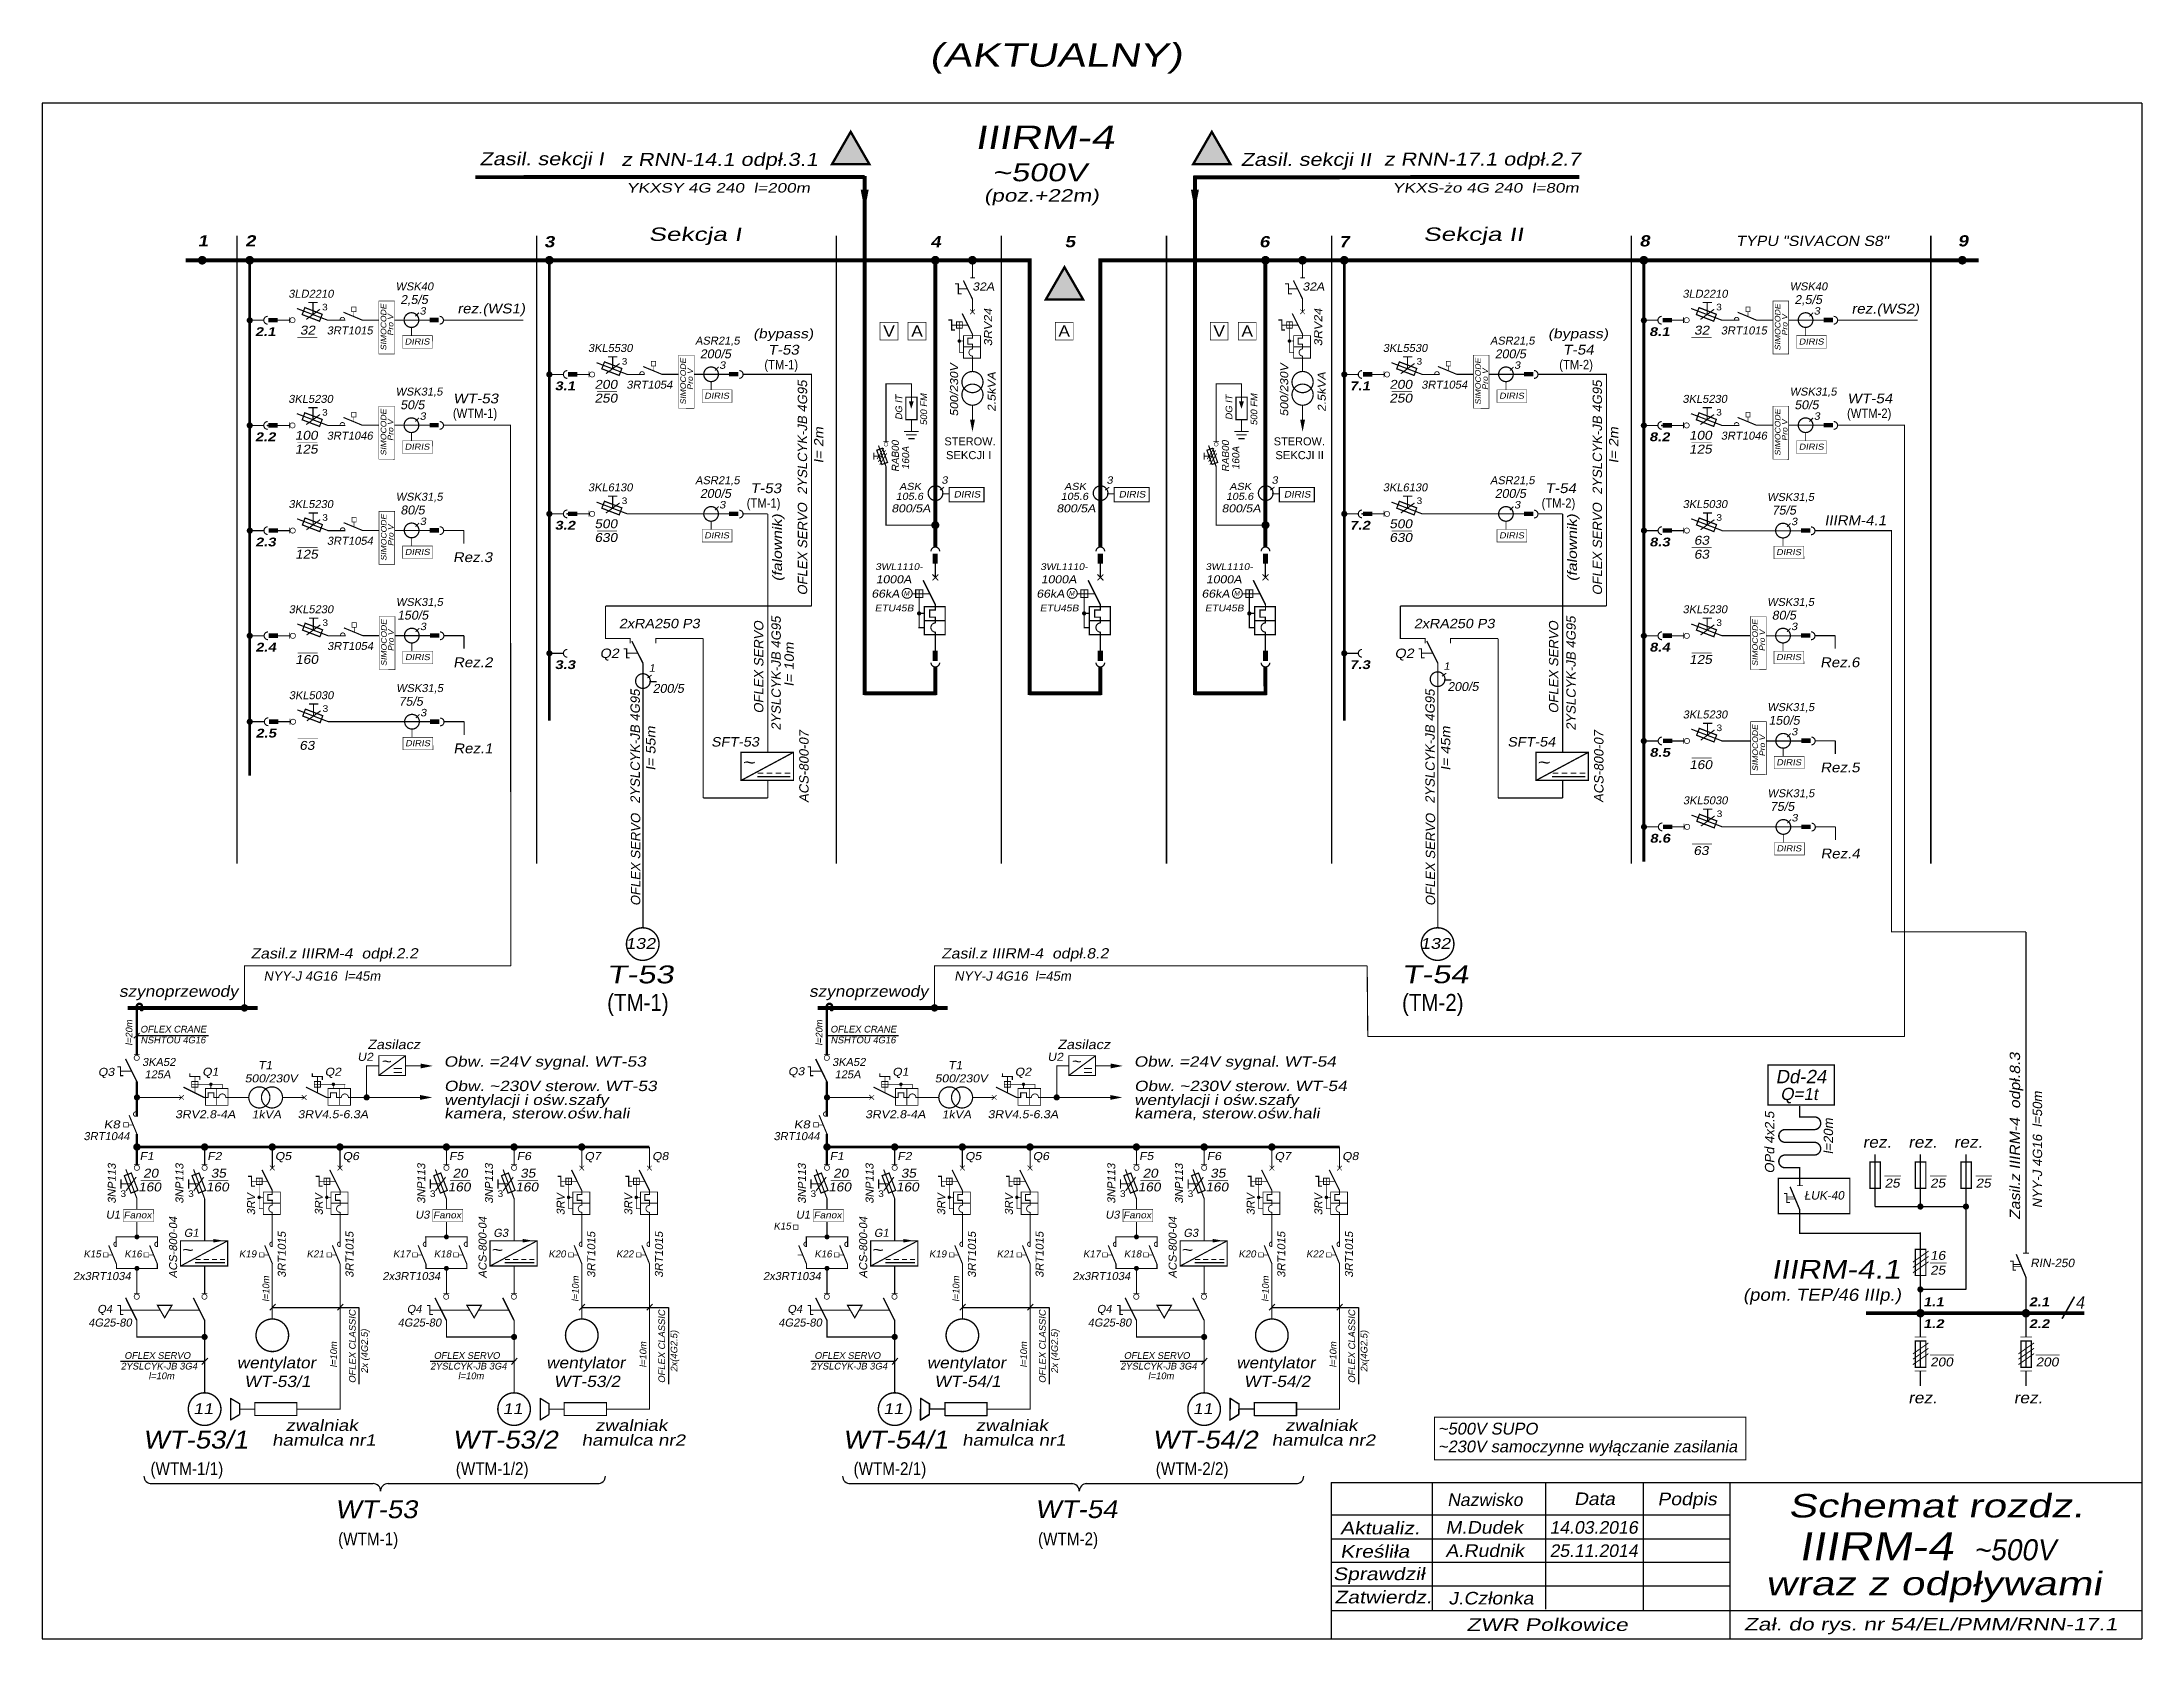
# Model space of a CAD drawing. Header units: millimetres. Extents: x -26 to 496, y 0 to 755.
# Drawn here: x 0 to 448.2, y 0 to 340.8 of the extents above; entities that cross this region are included whole.
import ezdxf
from ezdxf.enums import TextEntityAlignment as Align

# ---------------------------------------------------------------- set-up
doc = ezdxf.new("R2010")
doc.units = ezdxf.units.MM
doc.linetypes.add('DASHED2', pattern=[9.525, 6.35, -3.175])
doc.linetypes.add('HIDDEN2', pattern=[4.7625, 3.175, -1.5875])
for name, color, linetype in [('Aparaty', 1, 'Continuous'), ('KRESKOWA2', 7, 'DASHED2'), ('LINIE', 7, 'Continuous'), ('NAPĘD', 2, 'HIDDEN2'), ('SYMBOL', 1, 'Continuous'), ('TRÓJKĄT', 7, 'Continuous')]:
    doc.layers.add(name, color=color, linetype=linetype)
doc.styles.add('bezp', font='arial.ttf', dxfattribs={"width": 1.3, "oblique": 10, "height": 3.2})
doc.styles.add('ROMANS', font='arial.ttf')
doc.styles.add('styl1', font='arial.ttf', dxfattribs={"width": 0.8, "oblique": 10, "height": 2.8})
doc.styles.add('styl2', font='arialbd.ttf', dxfattribs={"width": 0.8, "oblique": 10, "height": 2.8})

msp = doc.modelspace()

# ---------------------------------------------------------------- texts
at = {"color": 1, "style": 'styl1', "oblique": 10, "width": 1.3}
msp.add_text('(AKTUALNY)', height=5, dxfattribs=at).set_placement((189.36, 335.56))
at = {"color": 7, "oblique": 10}
for s, height, style, width, p in [('IIIRM-4 ', 5, 'styl1', 1.3, (199.09, 317.99)), ('Zasil. sekcji I', 2.7651, 'bezp', 1.2, (93.39, 314.53)), (' z RNN-14.1 odpł.3.1', 2.7651, 'bezp', 1.2, (122.33, 314.38)), ('~500V', 3.8, 'styl1', 1.3, (202.81, 311.1)), ('Zasil. sekcji II', 2.7651, 'bezp', 1.2, (255.87, 314.39)), (' z RNN-17.1 odpł.2.7', 2.7651, 'bezp', 1.2, (285.11, 314.46)), (' YKXSY 4G 240  l=200m', 2.005, 'styl1', 1.3, (123.76, 308.7)), ('(poz.+22m)', 2.66, 'styl1', 1.3, (201.03, 306.75)), (' YKXS-żo 4G 240  l=80m', 2.005, 'styl1', 1.3, (287.24, 308.7)), ('SFT-53', 2, 'styl1', 1.1, (142.81, 190.47)), ('SFT-54', 2, 'styl1', 1.1, (312.78, 190.47)), ('~', 2.58, 'styl1', 1.3, (149.4, 185.81)), ('~', 2.58, 'styl1', 1.3, (319.07, 185.81)), ('132', 2.3, 'styl1', 1.2, (124.51, 147.28)), ('132', 2.3, 'styl1', 1.2, (294.18, 147.28)), ('Zasil.z IIIRM-4  odpł.2.2 ', 2.2, 'styl1', 1.1, (44.54, 145.23)), ('Zasil.z IIIRM-4  odpł.8.2 ', 2.2, 'styl1', 1.1, (191.94, 145.23)), ('~', 2.32, 'styl1', 1.1, (72.37, 122.14)), ('~', 2.32, 'styl1', 1.1, (219.66, 122.14)), ('~', 2.32, 'styl1', 1.3, (29.74, 81.91)), ('~', 2.32, 'styl1', 1.3, (95.8, 81.91)), ('~', 2.32, 'styl1', 1.3, (177.04, 81.91)), ('~', 2.32, 'styl1', 1.3, (243.09, 81.91)), ('(pom. TEP/46 IIIp.)', 2.6, 'styl1', 1.1, (363.05, 72.17)), ('4', 2.6, 'styl1', 0.95, (433.99, 70.52)), ('11', 2.3, 'styl1', 1.2, (32.28, 48)), ('11', 2.3, 'styl1', 1.2, (98.33, 48)), ('11', 2.3, 'styl1', 1.2, (179.57, 48)), ('11', 2.3, 'styl1', 1.2, (245.63, 48)), ('Data', 2.688, 'bezp', 1.1, (327.01, 28.58)), ('Podpis', 2.688, 'bezp', 1.1, (344.82, 28.54)), ('Schemat rozdz.', 5, 'bezp', 1.3, (372.71, 25.94)), ('Aktualiz.', 2.688, 'bezp', 1.2, (277.08, 22.33)), ('M.Dudek', 2.688, 'bezp', 1.1, (299.55, 22.47)), ('IIIRM-4', 6, 'styl1', 1.2, (374.94, 16.79)), ('Kreśliła', 2.688, 'bezp', 1.2, (277.08, 17.35)), ('A.Rudnik', 2.688, 'bezp', 1.1, (299.55, 17.51)), ('~500V', 4.5, 'styl1', 0.95, (412.3, 16.79)), ('Sprawdził', 2.688, 'bezp', 1.2, (275.59, 12.56)), ('wraz z odpływami', 5, 'bezp', 1.3, (367.91, 9.35)), ('Zatwierdz.', 2.688, 'bezp', 1.2, (275.88, 7.6)), ('J.Członka', 2.688, 'bezp', 1.1, (300.21, 7.37)), ('ZWR Polkowice', 2.688, 'bezp', 1.3, (304.05, 1.71)), (' Zał. do rys. nr 54/EL/PMM/RNN-17.1  ', 2.688, 'bezp', 1.3, (361.91, 1.82))]:
    msp.add_text(s, height=height, dxfattribs=dict(at, style=style, width=width)).set_placement(p)
at = {"color": 7, "lineweight": 30, "width": 0.9}
for s, height, p in [('(TM-1)', 1.991, (154.19, 270.99)), ('(TM-2)', 1.991, (323.85, 270.99)), ('(WTM-1)', 1.991, (87.71, 260.6)), ('(WTM-2)', 1.991, (385.28, 260.6)), ('(TM-1)', 1.991, (150.42, 241.44)), ('(TM-2)', 1.991, (320.08, 241.44)), ('(TM-1)', 3.636, (120.63, 134.03)), ('(TM-2)', 3.636, (290.3, 134.03)), ('(WTM-1/1)', 2.7, (23.16, 35.02)), ('(WTM-1/2)', 2.7, (88.33, 35.02)), ('(WTM-2/1)', 2.7, (173.22, 35.02)), ('(WTM-2/2)', 2.7, (237.73, 35.02)), ('(WTM-1)', 2.7, (63.22, 20.02)), ('(WTM-2)', 2.7, (212.61, 20.02))]:
    msp.add_text(s, height=height, dxfattribs=at).set_placement(p)
at = {"color": 7, "lineweight": 30, "style": 'ROMANS', "oblique": 10}
for p in [(183.92, 222.63), (219.15, 222.63), (254.39, 222.63)]:
    msp.add_text('M', height=1.04, dxfattribs=at).set_placement(p)
at = {"color": 7, "style": 'styl1', "oblique": 10}
for s, height, p in [('ACS-800-07', 2, (163.63, 178.48)), ('ACS-800-07', 2, (333.29, 178.48)), ('OPd 4x2.5  ', 2, (369.75, 99.35)), ('l=20m  ', 2, (382.29, 103.45)), ('ACS-800-04', 1.71, (28.84, 76.98)), ('ACS-800-04', 1.71, (94.89, 76.98)), ('ACS-800-04', 1.71, (176.13, 76.98)), ('ACS-800-04', 1.71, (242.18, 76.98))]:
    msp.add_text(s, height=height, rotation=90, dxfattribs=at).set_placement(p)
at = {"color": 7, "style": 'styl1', "width": 1.1}
for p in [(74.91, 120.21), (222.2, 120.21)]:
    msp.add_text('=', height=2.32, dxfattribs=at).set_placement(p)
at = {"color": 7, "oblique": 10}
for s, height, style, p in [('Dd-24', 2.85, 'styl1', (370.02, 118.6)), ('Q=1t', 2.6, 'styl1', (371.04, 115.02)), ('~500V SUPO', 2.52, 'bezp', (297.97, 43.63)), ('~230V samoczynne wyłączanie zasilania', 2.52, 'bezp', (297.97, 39.83)), ('Nazwisko', 2.688, 'bezp', (299.94, 28.38)), ('14.03.2016', 2.688, 'bezp', (321.79, 22.47)), ('25.11.2014', 2.688, 'bezp', (321.79, 17.51))]:
    msp.add_text(s, height=height, dxfattribs=dict(at, style=style)).set_placement(p)
at = {"color": 7, "style": 'styl1', "oblique": 10, "width": 1.1}
msp.add_text('Zasil.z IIIRM-4  odpł.8.3 ', height=2.2, rotation=90, dxfattribs=at).set_placement((422.21, 89.47))
at = {"layer": 'SYMBOL', "color": 7, "oblique": 10}
for s, height, style, width, p in [('Sekcja I', 2.85, 'styl1', 1.4, (129.48, 298.38)), ('Sekcja II', 2.85, 'styl1', 1.4, (294.83, 298.38)), ('1', 2.38, 'styl2', 1.2, (33.24, 297.2)), ('2', 2.38, 'styl2', 1.2, (43.37, 297.2)), ('3', 2.38, 'styl2', 1.2, (107.16, 297.02)), ('4', 2.38, 'styl2', 1.2, (189.61, 297.02)), ('5', 2.38, 'styl2', 1.2, (218.28, 297.02)), ('6', 2.38, 'styl2', 1.2, (259.8, 297.02)), ('7', 2.38, 'styl2', 1.2, (276.82, 297.02)), ('8', 2.38, 'styl2', 1.2, (340.95, 297.2)), ('TYPU "SIVACON S8"', 2.1931, 'styl1', 1.1, (361.58, 297.29)), ('9', 2.38, 'styl2', 1.2, (408.92, 297.2)), ('32A', 1.71, 'styl1', 1.1, (198.59, 287.79)), ('32A', 1.71, 'styl1', 1.1, (269.05, 287.79)), ('3', 1.57, 'styl1', 1.1, (80.59, 282.65)), ('3', 1.57, 'styl1', 1.1, (378.16, 282.65)), ('2.1', 1.881, 'styl2', 1.2, (45.48, 278.07)), ('32', 1.9, 'styl1', 1.1, (55.05, 278.38)), ('8.1', 1.881, 'styl2', 1.2, (343.05, 278.07)), ('32', 1.9, 'styl1', 1.1, (352.62, 278.38)), ('DIRIS ', 1.297, 'styl1', 1.1, (77.41, 276.25)), ('DIRIS ', 1.297, 'styl1', 1.1, (374.98, 276.25)), ('3', 1.57, 'styl1', 1.1, (144.54, 271.08)), ('3', 1.57, 'styl1', 1.1, (314.2, 271.08)), ('3.1', 1.881, 'styl2', 1.2, (109.44, 266.5)), ('200', 1.9, 'styl1', 1.1, (117.93, 266.81)), ('250', 1.9, 'styl1', 1.1, (117.93, 263.87)), ('DIRIS ', 1.297, 'styl1', 1.1, (141.36, 264.68)), ('7.1', 1.881, 'styl2', 1.2, (279.1, 266.5)), ('200', 1.9, 'styl1', 1.1, (287.59, 266.81)), ('250', 1.9, 'styl1', 1.1, (287.59, 263.87)), ('DIRIS ', 1.297, 'styl1', 1.1, (311.02, 264.68)), ('3', 1.57, 'styl1', 1.1, (80.59, 260.2)), ('3', 1.57, 'styl1', 1.1, (378.16, 260.2)), ('2.2', 1.881, 'styl2', 1.2, (45.48, 255.63)), ('100', 1.9, 'styl1', 1.1, (53.98, 255.94)), ('8.2', 1.881, 'styl2', 1.2, (343.05, 255.63)), ('100', 1.9, 'styl1', 1.1, (351.55, 255.94)), ('125', 1.9, 'styl1', 1.1, (53.98, 252.99)), ('DIRIS ', 1.297, 'styl1', 1.1, (77.41, 253.8)), ('125', 1.9, 'styl1', 1.1, (351.55, 252.99)), ('DIRIS ', 1.297, 'styl1', 1.1, (374.98, 253.8)), ('ASK ', 1.52, 'styl1', 1.1, (182.97, 245.22)), ('3', 1.57, 'styl1', 1.1, (191.97, 246.55)), ('ASK ', 1.52, 'styl1', 1.1, (218.19, 245.22)), ('3', 1.57, 'styl1', 1.1, (227.21, 246.55)), ('ASK ', 1.52, 'styl1', 1.1, (253.44, 245.22)), ('3', 1.57, 'styl1', 1.1, (262.45, 246.55)), ('3', 1.57, 'styl1', 1.1, (144.54, 241.28)), ('800/5A', 1.71, 'styl1', 1.1, (181.31, 240.44)), ('105.6', 1.52, 'styl1', 1.1, (182.24, 243.1)), ('DIRIS', 1.387, 'styl1', 1.1, (194.6, 243.61)), ('800/5A', 1.71, 'styl1', 1.1, (216.54, 240.44)), ('105.6', 1.52, 'styl1', 1.1, (217.47, 243.1)), ('DIRIS', 1.387, 'styl1', 1.1, (229.83, 243.61)), ('800/5A', 1.71, 'styl1', 1.1, (251.79, 240.44)), ('105.6', 1.52, 'styl1', 1.1, (252.72, 243.1)), ('DIRIS', 1.387, 'styl1', 1.1, (265.08, 243.61)), ('3', 1.57, 'styl1', 1.1, (314.2, 241.28)), ('3', 1.57, 'styl1', 1.1, (80.63, 237.76)), ('3.2', 1.881, 'styl2', 1.2, (109.44, 236.75)), ('500', 1.9, 'styl1', 1.1, (117.93, 237.06)), ('7.2', 1.881, 'styl2', 1.2, (279.1, 236.75)), ('500', 1.9, 'styl1', 1.1, (287.59, 237.06)), ('3', 1.57, 'styl1', 1.1, (373.33, 237.71)), ('2.3', 1.881, 'styl2', 1.2, (45.52, 233.18)), ('630', 1.9, 'styl1', 1.1, (117.93, 234.12)), ('DIRIS ', 1.297, 'styl1', 1.1, (141.36, 234.88)), ('630', 1.9, 'styl1', 1.1, (287.59, 234.12)), ('DIRIS ', 1.297, 'styl1', 1.1, (311.02, 234.88)), ('8.3', 1.881, 'styl2', 1.2, (343.09, 233.18)), ('63', 1.9, 'styl1', 1.1, (352.59, 233.53)), ('125', 1.9, 'styl1', 1.1, (54.02, 230.55)), ('DIRIS ', 1.297, 'styl1', 1.1, (77.45, 231.35)), ('3WL1110-', 1.43, 'styl1', 1.1, (177.86, 228.14)), ('3WL1110-', 1.43, 'styl1', 1.1, (213.08, 228.14)), ('3WL1110-', 1.43, 'styl1', 1.1, (248.33, 228.14)), ('63', 1.9, 'styl1', 1.1, (352.59, 230.55)), ('DIRIS ', 1.297, 'styl1', 1.1, (370.15, 231.31)), ('1000A', 1.71, 'styl1', 1.1, (177.98, 225.3)), ('1000A', 1.71, 'styl1', 1.1, (213.21, 225.3)), ('1000A', 1.71, 'styl1', 1.1, (248.46, 225.3)), ('66kA', 1.71, 'styl1', 1.1, (177.03, 222.24)), ('ETU45B', 1.43, 'styl1', 1.1, (177.75, 219.31)), ('66kA', 1.71, 'styl1', 1.1, (212.25, 222.24)), ('ETU45B', 1.43, 'styl1', 1.1, (212.98, 219.31)), ('66kA', 1.71, 'styl1', 1.1, (247.5, 222.24)), ('ETU45B', 1.43, 'styl1', 1.1, (248.22, 219.31)), ('3', 1.57, 'styl1', 1.1, (80.67, 215.31)), ('2xRA250 P3', 2, 'styl1', 1.1, (123.15, 215.72)), ('2xRA250 P3', 2, 'styl1', 1.1, (292.81, 215.72)), ('3', 1.57, 'styl1', 1.1, (373.33, 215.31)), ('2.4', 1.881, 'styl2', 1.2, (45.56, 210.73)), ('Q2', 2, 'styl1', 1.1, (119.05, 209.37)), ('Q2', 2, 'styl1', 1.1, (288.71, 209.37)), ('8.4', 1.881, 'styl2', 1.2, (343.08, 210.73)), ('160', 1.9, 'styl1', 1.1, (54.06, 208.1)), ('DIRIS ', 1.297, 'styl1', 1.1, (77.49, 208.91)), ('3.3', 1.881, 'styl2', 1.2, (109.44, 207)), ('1', 1.57, 'styl1', 1.1, (129.52, 206.45)), ('7.3', 1.881, 'styl2', 1.2, (279.1, 207)), ('1', 1.57, 'styl1', 1.1, (299.14, 206.84)), ('125', 1.9, 'styl1', 1.1, (351.57, 208.1)), ('DIRIS ', 1.297, 'styl1', 1.1, (370.15, 208.91)), ('3', 1.57, 'styl1', 1.1, (80.71, 196.93)), ('2.5', 1.881, 'styl2', 1.2, (45.6, 192.39)), ('3', 1.57, 'styl1', 1.1, (373.37, 192.86)), ('63', 1.9, 'styl1', 1.1, (54.92, 189.76)), ('DIRIS ', 1.297, 'styl1', 1.1, (77.53, 190.53)), ('8.5', 1.881, 'styl2', 1.2, (343.12, 188.28)), ('160', 1.9, 'styl1', 1.1, (351.61, 185.65)), ('DIRIS ', 1.297, 'styl1', 1.1, (370.19, 186.46)), ('3', 1.57, 'styl1', 1.1, (373.41, 174.48)), ('8.6', 1.881, 'styl2', 1.2, (343.16, 169.95)), ('63', 1.9, 'styl1', 1.1, (352.48, 167.31)), ('DIRIS ', 1.297, 'styl1', 1.1, (370.23, 168.08)), ('szynoprzewody', 2.4, 'styl1', 1.1, (16.42, 137.05)), ('szynoprzewody', 2.4, 'styl1', 1.1, (163.71, 137.05)), ('Zasilacz', 2, 'styl1', 1.1, (69.46, 125.89)), ('Zasilacz', 2, 'styl1', 1.1, (216.75, 125.89)), ('Q3', 1.71, 'styl1', 1.1, (11.94, 120.18)), ('Q1', 1.71, 'styl1', 1.1, (34.2, 120.21)), ('T1', 1.71, 'styl1', 1.1, (46.1, 121.61)), ('Q2', 1.71, 'styl1', 1.1, (60.35, 120.21)), ('U2', 1.71, 'styl1', 1.1, (67.32, 123.39)), ('Obw. =24V sygnal. WT-53', 2.2, 'styl1', 1.2, (85.78, 122.14)), ('Q3', 1.71, 'styl1', 1.1, (159.23, 120.31)), ('Q1', 1.71, 'styl1', 1.1, (181.49, 120.21)), ('T1', 1.71, 'styl1', 1.1, (193.39, 121.61)), ('Q2', 1.71, 'styl1', 1.1, (207.64, 120.21)), ('U2', 1.71, 'styl1', 1.1, (214.61, 123.39)), ('Obw. =24V sygnal. WT-54', 2.2, 'styl1', 1.2, (233.07, 122.14)), ('500/230V', 1.71, 'styl1', 1.1, (43.28, 118.79)), ('Obw. ~230V sterow. WT-53', 2.2, 'styl1', 1.2, (85.84, 116.93)), ('500/230V', 1.71, 'styl1', 1.1, (190.57, 118.79)), ('Obw. ~230V sterow. WT-54', 2.2, 'styl1', 1.2, (233.13, 116.93)), ('3RV2.8-4A', 1.71, 'styl1', 1.1, (28.43, 111.14)), ('1kVA', 1.71, 'styl1', 1.1, (44.77, 111.11)), ('3RV4.5-6.3A', 1.71, 'styl1', 1.1, (54.58, 111.14)), ('kamera, sterow.ośw.hali', 2.2, 'styl1', 1.2, (85.84, 111.09)), ('wentylacji i ośw.szafy', 2.2, 'styl1', 1.2, (85.84, 113.96)), ('3RV2.8-4A', 1.71, 'styl1', 1.1, (175.72, 111.14)), ('1kVA', 1.71, 'styl1', 1.1, (192.06, 111.11)), ('3RV4.5-6.3A', 1.71, 'styl1', 1.1, (201.87, 111.14)), ('kamera, sterow.ośw.hali', 2.2, 'styl1', 1.2, (233.13, 111.09)), ('wentylacji i ośw.szafy', 2.2, 'styl1', 1.2, (233.13, 113.96)), ('K8', 1.7, 'styl1', 1.2, (13.16, 108.97)), ('K8', 1.7, 'styl1', 1.2, (160.45, 108.97)), ('F1', 1.71, 'styl1', 1.1, (20.82, 102.21)), ('F2', 1.71, 'styl1', 1.1, (35.27, 102.21)), ('Q5', 1.71, 'styl1', 1.1, (49.71, 102.21)), ('Q6', 1.71, 'styl1', 1.1, (64.16, 102.21)), ('F5', 1.71, 'styl1', 1.1, (86.87, 102.21)), ('F6', 1.71, 'styl1', 1.1, (101.32, 102.21)), ('Q7', 1.71, 'styl1', 1.1, (115.77, 102.21)), ('Q8', 1.71, 'styl1', 1.1, (130.21, 102.21)), ('F1', 1.71, 'styl1', 1.1, (168.11, 102.21)), ('F2', 1.71, 'styl1', 1.1, (182.56, 102.21)), ('Q5', 1.71, 'styl1', 1.1, (197, 102.21)), ('Q6', 1.71, 'styl1', 1.1, (211.45, 102.21)), ('F5', 1.71, 'styl1', 1.1, (234.16, 102.21)), ('F6', 1.71, 'styl1', 1.1, (248.61, 102.21)), ('Q7', 1.71, 'styl1', 1.1, (263.06, 102.21)), ('Q8', 1.71, 'styl1', 1.1, (277.5, 102.21)), ('20', 1.9, 'styl1', 1.1, (21.58, 98.47)), ('35', 1.9, 'styl1', 1.1, (36.03, 98.47)), ('20', 1.9, 'styl1', 1.1, (87.63, 98.47)), ('35', 1.9, 'styl1', 1.1, (102.08, 98.47)), ('20', 1.9, 'styl1', 1.1, (168.87, 98.47)), ('35', 1.9, 'styl1', 1.1, (183.32, 98.47)), ('20', 1.9, 'styl1', 1.1, (234.93, 98.47)), ('35', 1.9, 'styl1', 1.1, (249.37, 98.47)), ('160', 1.9, 'styl1', 1.1, (20.55, 95.52)), ('160', 1.9, 'styl1', 1.1, (35, 95.52)), ('160', 1.9, 'styl1', 1.1, (86.61, 95.52)), ('160', 1.9, 'styl1', 1.1, (101.05, 95.52)), ('160', 1.9, 'styl1', 1.1, (167.84, 95.52)), ('160', 1.9, 'styl1', 1.1, (182.29, 95.52)), ('160', 1.9, 'styl1', 1.1, (233.9, 95.52)), ('160', 1.9, 'styl1', 1.1, (248.34, 95.52)), ('25', 1.9, 'styl1', 1.1, (393.29, 96.35)), ('25', 1.9, 'styl1', 1.1, (403.01, 96.35)), ('25', 1.9, 'styl1', 1.1, (412.73, 96.35)), ('Fanox', 1.4, 'styl1', 1.1, (17.41, 89.78)), ('Fanox', 1.4, 'styl1', 1.1, (83.47, 89.78)), ('Fanox', 1.4, 'styl1', 1.1, (164.7, 89.78)), ('Fanox', 1.4, 'styl1', 1.1, (230.76, 89.78)), ('16', 1.9, 'styl1', 1.1, (403.01, 80.92)), ('25', 1.9, 'styl1', 1.1, (403.01, 77.75)), ('1.1', 1.881, 'styl2', 1.2, (401.56, 71.03)), ('2.1', 1.881, 'styl2', 1.2, (424.09, 71.03)), ('1.2', 1.881, 'styl2', 1.2, (401.56, 66.35)), ('2.2', 1.881, 'styl2', 1.2, (424.09, 66.35)), ('200', 1.9, 'styl1', 1.1, (403.01, 58.17)), ('200', 1.9, 'styl1', 1.1, (425.54, 58.17))]:
    msp.add_text(s, height=height, dxfattribs=dict(at, style=style, width=width)).set_placement(p)
at = {"layer": 'SYMBOL', "color": 7, "style": 'styl1', "oblique": 10}
for s, height, p in [('3LD2210', 1.7, (52.58, 286.25)), ('WSK40', 1.7, (75.46, 287.82)), ('2,5/5', 1.9, (76.47, 284.9)), ('3LD2210', 1.7, (350.15, 286.25)), ('WSK40', 1.7, (373.03, 287.82)), ('2,5/5', 1.9, (374.04, 284.9)), ('3RT1015', 1.71, (60.78, 278.41)), ('ASR21,5', 1.7, (139.41, 276.24)), ('ASR21,5', 1.7, (309.08, 276.24)), ('3RT1015', 1.71, (358.35, 278.41)), ('3KL5530', 1.7, (116.54, 274.68)), ('200/5', 1.9, (140.43, 273.32)), ('3KL5530', 1.7, (286.2, 274.68)), ('200/5', 1.9, (310.09, 273.32)), ('3KL5230', 1.7, (52.58, 263.81)), ('WSK31,5', 1.7, (75.46, 265.37)), ('3RT1054', 1.71, (124.74, 266.84)), ('3RT1054', 1.71, (294.4, 266.84)), ('3KL5230', 1.7, (350.15, 263.81)), ('WSK31,5', 1.7, (373.03, 265.37)), ('50/5', 1.9, (76.47, 262.45)), ('50/5', 1.9, (374.04, 262.45)), ('3RT1046', 1.71, (60.78, 255.96)), ('3RT1046', 1.71, (358.35, 255.96)), ('3KL6130', 1.7, (116.54, 244.93)), ('ASR21,5', 1.7, (139.41, 246.45)), ('3KL6130', 1.7, (286.2, 244.93)), ('ASR21,5', 1.7, (309.08, 246.45)), ('3KL5230', 1.7, (52.62, 241.36)), ('WSK31,5', 1.7, (75.5, 242.92)), ('200/5', 1.9, (140.43, 243.53)), ('200/5', 1.9, (310.09, 243.53)), ('3KL5030', 1.7, (350.19, 241.36)), ('WSK31,5', 1.7, (368.21, 242.88)), ('80/5', 1.9, (76.51, 240)), ('75/5', 1.9, (369.22, 239.96)), ('3RT1054', 1.71, (60.82, 233.52)), ('3KL5230', 1.7, (52.66, 218.91)), ('WSK31,5', 1.7, (75.54, 220.47)), ('3KL5230', 1.7, (350.18, 218.91)), ('WSK31,5', 1.7, (368.21, 220.47)), ('150/5', 1.9, (75.81, 217.55)), ('80/5', 1.9, (369.22, 217.55)), ('3RT1054', 1.71, (60.86, 211.07)), ('3KL5030', 1.7, (52.7, 200.57)), ('WSK31,5', 1.7, (75.58, 202.09)), ('200/5', 1.9, (130.36, 201.92)), ('200/5', 1.9, (299.98, 202.31)), ('75/5', 1.9, (76.13, 199.17)), ('3KL5230', 1.7, (350.22, 196.46)), ('WSK31,5', 1.7, (368.25, 198.03)), ('150/5', 1.9, (368.52, 195.11)), ('3KL5030', 1.7, (350.26, 178.13)), ('WSK31,5', 1.7, (368.29, 179.65)), ('75/5', 1.9, (368.84, 176.73)), ('3KA52', 1.7, (21.35, 122.29)), ('125A', 1.7, (21.9, 119.65)), ('3KA52', 1.7, (168.64, 122.29)), ('125A', 1.7, (169.19, 119.65)), ('  3RT1044', 1.71, (7.54, 106.46)), ('  3RT1044', 1.71, (154.83, 106.46)), ('ŁUK-40', 1.8, (376.11, 93.78)), ('U1', 1.71, (13.61, 89.71)), ('U3', 1.71, (79.66, 89.71)), ('U1', 1.71, (160.9, 89.71)), ('U3', 1.71, (226.95, 89.71)), ('G1', 1.71, (30.27, 85.83)), ('G3', 1.71, (96.32, 85.83)), ('K15', 1.5, (156.14, 87.38)), ('G1', 1.71, (177.56, 85.83)), ('G3', 1.71, (243.61, 85.83)), ('K15', 1.5, (8.85, 81.43)), ('K16', 1.5, (17.57, 81.43)), ('K19', 1.5, (42.02, 81.43)), ('K21', 1.5, (56.47, 81.43)), ('K17', 1.5, (74.9, 81.43)), ('K18', 1.5, (83.62, 81.43)), ('K20', 1.5, (108.07, 81.43)), ('K22', 1.5, (122.52, 81.43)), ('K16', 1.5, (164.86, 81.43)), ('K19', 1.5, (189.31, 81.43)), ('K21', 1.5, (203.76, 81.43)), ('K17', 1.5, (222.19, 81.43)), ('K18', 1.5, (230.91, 81.43)), ('K20', 1.5, (255.36, 81.43)), ('K22', 1.5, (269.81, 81.43)), ('RIN-250', 1.8, (424.4, 79.36)), ('2x3RT1034', 1.71, (6.6, 76.6)), ('2x3RT1034', 1.71, (72.65, 76.6)), ('2x3RT1034', 1.71, (153.89, 76.6)), ('2x3RT1034', 1.71, (219.94, 76.6)), ('4G25-80', 1.71, (9.87, 66.68)), ('Q4', 1.71, (11.79, 69.59)), ('4G25-80', 1.71, (75.92, 66.68)), ('Q4', 1.71, (77.85, 69.59)), ('4G25-80', 1.71, (157.16, 66.68)), ('Q4', 1.71, (159.08, 69.59)), ('4G25-80', 1.71, (223.21, 66.68)), ('Q4', 1.71, (225.14, 69.59))]:
    msp.add_text(s, height=height, dxfattribs=at).set_placement(p)
at = {"layer": 'SYMBOL', "color": 7, "style": 'styl1'}
for s, height, width, p in [('3', 1.4, 1.1, (59.78, 283.55)), ('3', 1.4, 1.1, (357.35, 283.55)), ('V', 2.42, 1.1, (179.55, 277.92)), ('A', 2.42, 1.1, (185.53, 277.92)), ('A', 2.42, 1.1, (216.94, 277.92)), ('V', 2.42, 1.1, (250.02, 277.92)), ('A', 2.42, 1.1, (256, 277.92)), ('3', 1.4, 1.1, (123.74, 271.98)), ('3', 1.4, 1.1, (293.4, 271.98)), ('3', 1.4, 1.1, (59.78, 261.1)), ('3', 1.4, 1.1, (357.35, 261.1)), ('STEROW.', 1.71, 0.98, (192.61, 254.74)), ('STEROW.', 1.71, 0.98, (262.91, 254.74)), ('3', 1.4, 1.1, (123.74, 242.22)), ('3', 1.4, 1.1, (293.4, 242.22)), ('3', 1.4, 1.1, (59.82, 238.65)), ('3', 1.4, 1.1, (357.39, 238.65)), ('3', 1.4, 1.1, (59.86, 216.21)), ('3', 1.4, 1.1, (357.38, 216.21)), ('3', 1.4, 1.1, (59.9, 197.87)), ('3', 1.4, 1.1, (357.42, 193.76)), ('3', 1.4, 1.1, (357.46, 175.42)), ('3', 1.4, 1.1, (16.75, 94.34)), ('3', 1.4, 1.1, (31.2, 94.34)), ('3', 1.4, 1.1, (82.8, 94.34)), ('3', 1.4, 1.1, (97.25, 94.34)), ('3', 1.4, 1.1, (164.04, 94.34)), ('3', 1.4, 1.1, (178.49, 94.34)), ('3', 1.4, 1.1, (230.09, 94.34)), ('3', 1.4, 1.1, (244.54, 94.34))]:
    msp.add_text(s, height=height, dxfattribs=dict(at, width=width)).set_placement(p)
at = {"layer": 'SYMBOL', "color": 7, "style": 'styl1', "oblique": 10, "width": 1.1}
for s, height, p in [('SIMOCODE', 1.191, (73.49, 274.97)), ('Pro V', 1.191, (74.99, 278.14)), ('3RV24', 1.71, (202.8, 275.91)), ('3RV24', 1.71, (273.26, 275.91)), ('SIMOCODE', 1.191, (371.06, 274.97)), ('Pro V', 1.191, (372.56, 278.14)), ('SIMOCODE', 1.191, (137.44, 263.4)), ('SIMOCODE', 1.191, (307.1, 263.4)), ('Pro V', 1.191, (138.94, 266.57)), ('500/230V', 1.71, (195.54, 260.93)), ('2.5kVA', 1.71, (203.55, 261.91)), ('500/230V', 1.71, (266, 260.93)), ('2.5kVA', 1.71, (274.01, 261.91)), ('Pro V', 1.191, (308.61, 266.57)), ('SIMOCODE', 1.191, (73.49, 252.52)), ('Pro V', 1.191, (74.99, 255.69)), ('SIMOCODE', 1.191, (371.06, 252.52)), ('Pro V', 1.191, (372.56, 255.69)), ('SIMOCODE', 1.191, (73.53, 230.08)), ('Pro V', 1.191, (75.03, 233.25)), ('SIMOCODE', 1.191, (73.57, 207.63)), ('Pro V', 1.191, (75.07, 210.8)), ('SIMOCODE', 1.191, (366.23, 207.63)), ('Pro V', 1.191, (367.74, 210.8)), ('SIMOCODE', 1.191, (366.27, 185.18)), ('Pro V', 1.191, (367.78, 188.35))]:
    msp.add_text(s, height=height, rotation=90, dxfattribs=at).set_placement(p)
at = {"layer": 'SYMBOL', "color": 7, "style": 'styl1', "oblique": 10}
for s, height, width, p in [('rez.(WS1)', 2.09, 1.1, (95.88, 283.69)), ('rez.(WS2)', 2.09, 1.1, (393.45, 283.66)), ('(bypass)', 2, 1.2, (158.21, 278.34)), ('(bypass)', 2, 1.2, (327.87, 278.34)), ('IIIRM-4.1', 2.09, 1.1, (387.05, 238.75)), ('Rez.3', 2.09, 1.1, (91.93, 230.88)), ('Rez.2', 2.09, 1.1, (91.97, 208.44)), ('Rez.6', 2.09, 1.1, (383.74, 208.44)), ('Rez.1', 2.09, 1.1, (92.01, 190.06)), ('Rez.5', 2.09, 1.1, (383.78, 185.99)), ('Rez.4', 2.09, 1.1, (383.82, 167.61)), ('rez.', 2.4, 1.1, (391.69, 106.03)), ('rez.', 2.4, 1.1, (401.41, 106.03)), ('rez.', 2.4, 1.1, (411.13, 106.05)), ('IIIRM-4.1', 4, 1.2, (382.92, 78.9)), ('wentylator', 2.4, 1.1, (49.98, 58.68)), ('wentylator', 2.4, 1.1, (116.03, 58.68)), ('wentylator', 2.4, 1.1, (197.27, 58.68)), ('wentylator', 2.4, 1.1, (263.32, 58.68)), ('WT-53/1', 2.4, 1.1, (50.26, 55.02)), ('WT-53/2', 2.4, 1.1, (116.32, 55.02)), ('WT-54/1', 2.4, 1.1, (197.55, 55.02)), ('WT-54/2', 2.4, 1.1, (263.61, 55.02)), ('rez.', 2.4, 1.1, (401.41, 51.48)), ('rez.', 2.4, 1.1, (423.94, 51.48)), ('zwalniak', 2.4, 1.2, (59.71, 45.66)), ('zwalniak', 2.4, 1.2, (125.76, 45.66)), ('zwalniak', 2.4, 1.2, (207, 45.66)), ('zwalniak', 2.4, 1.2, (273.05, 45.66)), ('hamulca nr1', 2.4, 1.2, (60.17, 42.5)), ('hamulca nr2', 2.4, 1.2, (126.23, 42.5)), ('hamulca nr1', 2.4, 1.2, (207.47, 42.5)), ('hamulca nr2', 2.4, 1.2, (273.52, 42.5))]:
    msp.add_text(s, height=height, dxfattribs=dict(at, width=width)).set_placement(p, align=Align.MIDDLE)
at = {"layer": 'SYMBOL', "color": 6, "style": 'styl1', "oblique": 10}
for s, height, width, p in [('T-53', 2.09, 1.1, (158.26, 275.15)), ('T-54', 2.09, 1.1, (327.92, 275.15)), ('WT-53', 2.09, 1.1, (92.58, 264.75)), ('WT-54', 2.09, 1.1, (390.15, 264.75)), ('T-53', 2.09, 1.1, (154.49, 245.59)), ('T-54', 2.09, 1.1, (324.15, 245.59)), ('T-53', 3.81, 1.3, (127.66, 141.83)), ('T-54', 3.81, 1.3, (297.33, 141.83)), ('WT-53/1', 3.81, 1.1, (32.79, 42.62)), ('WT-53/2', 3.81, 1.1, (98.85, 42.62)), ('WT-54/1', 3.81, 1.1, (182.19, 42.62)), ('WT-54/2', 3.81, 1.1, (248.25, 42.62)), ('WT-53', 3.81, 1.1, (71.35, 27.69)), ('WT-54', 3.81, 1.1, (220.75, 27.69))]:
    msp.add_text(s, height=height, dxfattribs=dict(at, width=width)).set_placement(p, align=Align.MIDDLE)
at = {"layer": 'SYMBOL', "color": 7, "style": 'styl1', "oblique": 10}
for s, height, p in [('2YSLCYK-JB 4G95', 2, (162.31, 256.42)), ('2YSLCYK-JB 4G95', 2, (331.97, 256.42)), ('OFLEX SERVO', 2, (162.32, 232.59)), ('OFLEX SERVO', 2, (331.98, 232.59)), ('OFLEX SERVO', 2, (152.98, 207.38)), ('2YSLCYK-JB 4G95', 2, (156.69, 206.07)), ('OFLEX SERVO', 2, (322.65, 207.38)), ('2YSLCYK-JB 4G95', 2, (326.36, 206.07)), ('2YSLCYK-JB 4G95', 2, (126.61, 190.48)), ('2YSLCYK-JB 4G95', 2, (296.27, 190.48)), ('OFLEX SERVO', 2, (126.7, 166.31)), ('OFLEX SERVO', 2, (296.36, 166.31)), ('l=20m', 1.43, (18.56, 129.38)), ('l=20m', 1.43, (165.85, 129.38)), ('NYY-J 4G16  l=50m', 2, (425.87, 104.41)), ('l=10m', 1.43, (47.76, 74.71)), ('l=10m', 1.43, (113.82, 74.71)), ('l=10m', 1.43, (195.05, 74.71)), ('l=10m', 1.43, (261.11, 74.71)), ('OFLEX CLASSIC', 1.4303, (66.23, 62.42)), ('OFLEX CLASSIC', 1.4303, (132.28, 62.42)), ('OFLEX CLASSIC', 1.4303, (213.52, 62.42)), ('OFLEX CLASSIC', 1.4303, (279.57, 62.42)), ('l=10m', 1.43, (62.21, 60.68)), ('2x (4G2.5)', 1.43, (69.02, 61.4)), ('l=10m', 1.43, (128.26, 60.68)), ('2x(4G2.5)', 1.43, (135.08, 61.4)), ('l=10m', 1.43, (209.5, 60.68)), ('2x (4G2.5)', 1.43, (216.31, 61.4)), ('l=10m', 1.43, (275.55, 60.68)), ('2x(4G2.5)', 1.43, (282.37, 61.4))]:
    msp.add_text(s, height=height, rotation=90, dxfattribs=at).set_placement(p, align=Align.MIDDLE)
for s, height, p in [('DG IT ', 1.43, (183.6, 260.16)), ('500 FM', 1.43, (188.92, 259.01)), ('DG IT ', 1.43, (254.07, 260.16)), ('500 FM', 1.43, (259.39, 259.01)), ('RAB00', 1.52, (182.89, 249.07)), ('RAB00', 1.52, (253.36, 249.07)), ('160A', 1.52, (185.09, 249.55)), ('160A', 1.52, (255.56, 249.55)), ('3NP113', 1.7, (15.75, 92.9)), ('3NP113', 1.7, (30.19, 92.9)), ('3NP113', 1.7, (81.8, 92.9)), ('3NP113', 1.7, (96.25, 92.9)), ('3NP113', 1.7, (163.04, 92.9)), ('3NP113', 1.7, (177.48, 92.9)), ('3NP113', 1.7, (229.09, 92.9)), ('3NP113', 1.7, (243.54, 92.9)), ('3RV ', 1.7, (45.49, 90.44)), ('3RV ', 1.7, (59.94, 90.44)), ('3RV ', 1.7, (111.55, 90.44)), ('3RV ', 1.7, (126, 90.44)), ('3RV ', 1.7, (192.79, 90.44)), ('3RV ', 1.7, (207.23, 90.44)), ('3RV ', 1.7, (258.84, 90.44)), ('3RV ', 1.7, (273.29, 90.44)), ('  3RT1015', 1.71, (52.04, 75.78)), ('  3RT1015', 1.71, (66.49, 75.78)), ('  3RT1015', 1.71, (118.09, 75.78)), ('  3RT1015', 1.71, (132.54, 75.78)), ('  3RT1015', 1.71, (199.33, 75.78)), ('  3RT1015', 1.71, (213.78, 75.78)), ('  3RT1015', 1.71, (265.38, 75.78)), ('  3RT1015', 1.71, (279.83, 75.78))]:
    msp.add_text(s, height=height, rotation=90, dxfattribs=at).set_placement(p)
for s, width, p in [('I= 2m', 1.1, (165.79, 254.76)), ('I= 2m', 1.1, (335.45, 254.76)), ('(falownik)', 1.2, (157.18, 232.88)), ('(falownik)', 1.2, (326.85, 232.88)), ('I= 10m', 1.1, (159.47, 207.96)), ('I= 55m', 1.1, (129.96, 190.04)), ('I= 45m', 1.1, (299.62, 190.04))]:
    msp.add_text(s, height=2, rotation=90, dxfattribs=dict(at, width=width)).set_placement(p, align=Align.MIDDLE)
at = {"layer": 'SYMBOL', "color": 7, "style": 'styl1'}
for s, p in [('SEKCJI I', (192.95, 251.8)), ('SEKCJI II', (263.26, 251.8))]:
    msp.add_text(s, height=1.71, dxfattribs=at).set_placement(p)
at = {"layer": 'SYMBOL', "color": 7, "style": 'styl1', "oblique": 10}
for s, height, p in [('NYY-J 4G16  l=45m', 2, (59.76, 141.53)), ('NYY-J 4G16  l=45m', 2, (207.17, 141.53)), ('OFLEX CRANE', 1.4303, (28.01, 130.15)), ('OFLEX CRANE', 1.4303, (175.3, 130.15)), ('NSHTOU 4G16', 1.4303, (27.96, 127.84)), ('NSHTOU 4G16', 1.4303, (175.25, 127.84)), ('2YSLCYK-JB 3G4', 1.4303, (24.97, 58.23)), ('OFLEX SERVO', 1.4303, (24.61, 60.5)), ('2YSLCYK-JB 3G4', 1.4303, (91.03, 58.23)), ('OFLEX SERVO', 1.4303, (90.66, 60.5)), ('2YSLCYK-JB 3G4', 1.4303, (172.26, 58.23)), ('OFLEX SERVO', 1.4303, (171.9, 60.5)), ('2YSLCYK-JB 3G4', 1.4303, (238.32, 58.23)), ('OFLEX SERVO', 1.4303, (237.95, 60.5)), ('l=10m', 1.43, (25.48, 56.19)), ('l=10m', 1.43, (91.54, 56.19)), ('l=10m', 1.43, (238.83, 56.19))]:
    msp.add_text(s, height=height, dxfattribs=at).set_placement(p, align=Align.MIDDLE)

# ---------------------------------------------------------------- hatches: boundary and pattern name
at = {"layer": 'SYMBOL'}
for points in [[(186.08, 264.15), (185.54, 262.54), (185.01, 264.15)], [(256.55, 264.15), (256.02, 262.54), (255.48, 264.15)]]:
    msp.add_hatch(color=7, dxfattribs=at).paths.add_polyline_path(points)

# ---------------------------------------------------------------- linework, layer by layer
at = {"color": 7}
for p, q in [((448.23, 327.8), (0, 327.8)), ((0, 327.8), (0, 0)), ((448.23, 327.8), (448.23, 0)), ((364.65, 214.1), (358.55, 214.1)), ((296.69, 33.39), (296.69, 6.1)), ((320.9, 33.17), (320.9, 6.35)), ((341.76, 33.31), (341.76, 12.89)), ((275.2, 26.53), (360.28, 26.53)), ((275.2, 21.36), (360.28, 21.36)), ((275.2, 16.39), (360.33, 16.39)), ((275.2, 11.32), (360.21, 11.32)), ((341.76, 12.89), (341.76, 6.11)), ((0, 0), (448.23, 0))]:
    msp.add_line(p, q, dxfattribs=at)
for p, q in [((108.29, 195.99), (108.29, 267.45)), ((277.96, 195.99), (277.96, 267.45)), ((21.47, 134.84), (21.47, 134.09)), ((168.76, 134.84), (168.76, 134.09)), ((21.11, 134.09), (21.11, 134.44)), ((21.47, 134.09), (21.11, 134.09)), ((168.4, 134.09), (168.4, 134.44)), ((168.76, 134.09), (168.4, 134.09)), ((20.8, 129.27), (19.61, 128.25)), ((20.22, 128.81), (35.52, 128.81)), ((167.51, 128.81), (182.81, 128.81)), ((49.82, 71.47), (48.6, 70.17)), ((49.16, 70.77), (67.66, 70.77)), ((64.27, 71.47), (63.04, 70.17)), ((67.66, 70.77), (67.66, 54.38)), ((115.87, 71.47), (114.65, 70.17)), ((115.21, 70.77), (133.71, 70.77)), ((130.32, 71.47), (129.1, 70.17)), ((133.71, 70.77), (133.71, 54.38)), ((197.11, 71.47), (195.89, 70.17)), ((196.45, 70.77), (214.95, 70.77)), ((211.56, 71.47), (210.33, 70.17)), ((214.95, 70.77), (214.95, 54.38)), ((263.16, 71.47), (261.94, 70.17)), ((262.5, 70.77), (281, 70.77)), ((277.61, 71.47), (276.39, 70.17)), ((281, 70.77), (281, 54.38)), ((16.78, 59.26), (34.71, 59.26)), ((35.37, 59.9), (34.15, 58.6)), ((82.84, 59.26), (100.76, 59.26)), ((101.43, 59.9), (100.2, 58.6)), ((164.07, 59.26), (182, 59.26)), ((182.66, 59.9), (181.44, 58.6)), ((230.13, 59.26), (248.06, 59.26)), ((248.72, 59.9), (247.49, 58.6)), ((40.25, 51.42, 0.31), (40.25, 46.72, 0.31)), ((40.25, 51.37, 0.31), (42.12, 50.23, 0.31)), ((42.12, 50.23, 0.31), (42.12, 47.9, 0.31)), ((106.3, 51.42, 0.31), (106.3, 46.72, 0.31)), ((106.3, 51.37, 0.31), (108.18, 50.23, 0.31)), ((108.18, 50.23, 0.31), (108.18, 47.9, 0.31)), ((187.43, 51.43, 0.31), (189.41, 50.23, 0.31)), ((187.54, 51.42, 0.31), (187.54, 49.06, 0.31)), ((189.41, 50.23, 0.31), (189.41, 49.06, 0.31)), ((253.48, 51.43, 0.31), (255.47, 50.23, 0.31)), ((253.59, 51.42, 0.31), (253.59, 49.06, 0.31)), ((255.47, 50.23, 0.31), (255.47, 49.06, 0.31)), ((40.25, 46.76, 0.31), (42.12, 47.9, 0.31)), ((106.3, 46.76, 0.31), (108.18, 47.9, 0.31)), ((187.43, 46.7, 0.31), (189.41, 47.9, 0.31)), ((187.54, 46.71, 0.31), (187.54, 49.06, 0.31)), ((189.41, 47.9, 0.31), (189.41, 49.06, 0.31)), ((253.48, 46.7, 0.31), (255.47, 47.9, 0.31)), ((253.59, 46.71, 0.31), (253.59, 49.06, 0.31)), ((255.47, 47.9, 0.31), (255.47, 49.06, 0.31)), ((23.35, 33.16), (70.68, 33.16)), ((73.85, 33.16), (118.73, 33.16)), ((172.47, 33.16), (220.03, 33.16)), ((222.76, 33.16), (267.79, 33.16))]:
    msp.add_line(p, q)
for points, const_width in [([(168.63, 314.76), (176.59, 314.76), (172.61, 321.66)], 0.505), ([(245.71, 314.75), (253.67, 314.75), (249.69, 321.64)], 0.505), ([(214.26, 285.87), (222.22, 285.87), (218.24, 292.76)], 0.505), ([(67.02, 284.26), (66.11, 284.26), (66.11, 283.26), (67.02, 283.26)], 0.129), ([(364.59, 284.26), (363.68, 284.26), (363.68, 283.26), (364.59, 283.26)], 0.129), ([(196.43, 281.1), (195.19, 281.1), (195.19, 279.75), (196.43, 279.75)], 0.175), ([(196.7, 278.16), (200.31, 278.16), (200.31, 273.35), (196.7, 273.35)], 0.175), ([(266.89, 281.1), (265.65, 281.1), (265.65, 279.75), (266.89, 279.75)], 0.175), ([(267.16, 278.16), (270.77, 278.16), (270.77, 273.35), (267.16, 273.35)], 0.175), ([(130.98, 272.69), (130.06, 272.69), (130.06, 271.69), (130.98, 271.69)], 0.129), ([(300.64, 272.69), (299.73, 272.69), (299.73, 271.69), (300.64, 271.69)], 0.129), ([(67.02, 261.81), (66.11, 261.81), (66.11, 260.81), (67.02, 260.81)], 0.129), ([(364.59, 261.81), (363.68, 261.81), (363.68, 260.81), (364.59, 260.81)], 0.129), ([(67.06, 239.36), (66.15, 239.36), (66.15, 238.37), (67.06, 238.37)], 0.129), ([(188, 223.91), (186.48, 223.91), (186.48, 222.25), (188, 222.25)], 0.216), ([(188.34, 220.29), (192.78, 220.29), (192.78, 214.36), (188.34, 214.36)], 0.27), ([(223.22, 223.91), (221.7, 223.91), (221.7, 222.25), (223.22, 222.25)], 0.216), ([(223.56, 220.29), (228.01, 220.29), (228.01, 214.36), (223.56, 214.36)], 0.27), ([(258.47, 223.91), (256.95, 223.91), (256.95, 222.25), (258.47, 222.25)], 0.216), ([(258.81, 220.29), (263.25, 220.29), (263.25, 214.36), (258.81, 214.36)], 0.27), ([(67.1, 216.92), (66.19, 216.92), (66.19, 215.92), (67.1, 215.92)], 0.129), ([(160.4, 189.23), (160.4, 183.23), (149.22, 183.23), (149.22, 189.23)], 0.276), ([(330.06, 189.23), (330.06, 183.23), (318.88, 183.23), (318.88, 189.23)], 0.276), ([(71.88, 124.49), (71.88, 120.23), (77.57, 120.23), (77.57, 124.49)], 0.207), ([(219.17, 124.49), (219.17, 120.23), (224.86, 120.23), (224.86, 124.49)], 0.207), ([(368.41, 122.5), (368.41, 113.99), (382.59, 113.99), (382.59, 122.5)], 0.3), ([(31.95, 117.76), (31.95, 118.99), (33.3, 118.99), (33.3, 117.76)], 0.175), ([(34.89, 117.48), (34.89, 113.88), (39.7, 113.88), (39.7, 117.48)], 0.175), ([(58.11, 117.76), (58.11, 118.99), (59.46, 118.99), (59.46, 117.76)], 0.175), ([(61.04, 117.48), (61.04, 113.88), (65.86, 113.88), (65.86, 117.48)], 0.175), ([(179.24, 117.76), (179.24, 118.99), (180.59, 118.99), (180.59, 117.76)], 0.175), ([(182.18, 117.48), (182.18, 113.88), (186.99, 113.88), (186.99, 117.48)], 0.175), ([(205.4, 117.76), (205.4, 118.99), (206.75, 118.99), (206.75, 117.76)], 0.175), ([(208.33, 117.48), (208.33, 113.88), (213.15, 113.88), (213.15, 117.48)], 0.175), ([(17.43, 109.26), (17.43, 110.17), (18.43, 110.17), (18.43, 109.26)], 0.129), ([(164.72, 109.26), (164.72, 110.17), (165.72, 110.17), (165.72, 109.26)], 0.129), ([(46.98, 98.35), (45.75, 98.35), (45.75, 97), (46.98, 97)], 0.175), ([(47.25, 95.41), (50.86, 95.41), (50.86, 90.6), (47.25, 90.6)], 0.175), ([(61.43, 98.35), (60.19, 98.35), (60.19, 97), (61.43, 97)], 0.175), ([(61.7, 95.41), (65.31, 95.41), (65.31, 90.6), (61.7, 90.6)], 0.175), ([(113.03, 98.35), (111.8, 98.35), (111.8, 97), (113.03, 97)], 0.175), ([(113.31, 95.41), (116.92, 95.41), (116.92, 90.6), (113.31, 90.6)], 0.175), ([(127.48, 98.35), (126.25, 98.35), (126.25, 97), (127.48, 97)], 0.175), ([(127.76, 95.41), (131.36, 95.41), (131.36, 90.6), (127.76, 90.6)], 0.175), ([(194.27, 98.35), (193.04, 98.35), (193.04, 97), (194.27, 97)], 0.175), ([(194.55, 95.41), (198.15, 95.41), (198.15, 90.6), (194.55, 90.6)], 0.175), ([(208.72, 98.35), (207.48, 98.35), (207.48, 97), (208.72, 97)], 0.175), ([(208.99, 95.41), (212.6, 95.41), (212.6, 90.6), (208.99, 90.6)], 0.175), ([(260.32, 98.35), (259.09, 98.35), (259.09, 97), (260.32, 97)], 0.175), ([(260.6, 95.41), (264.21, 95.41), (264.21, 90.6), (260.6, 90.6)], 0.175), ([(274.77, 98.35), (273.54, 98.35), (273.54, 97), (274.77, 97)], 0.175), ([(275.05, 95.41), (278.65, 95.41), (278.65, 90.6), (275.05, 90.6)], 0.175), ([(160.36, 87.45), (160.36, 88.37), (161.35, 88.37), (161.35, 87.45)], 0.129), ([(13.07, 81.5), (13.07, 82.41), (14.06, 82.41), (14.06, 81.5)], 0.129), ([(21.8, 81.5), (21.8, 82.41), (22.8, 82.41), (22.8, 81.5)], 0.129), ([(39.64, 84.99), (39.64, 79.59), (29.58, 79.59), (29.58, 84.99)], 0.248), ([(46.37, 81.5), (46.37, 82.41), (47.37, 82.41), (47.37, 81.5)], 0.129), ([(60.82, 81.5), (60.82, 82.41), (61.81, 82.41), (61.81, 81.5)], 0.129), ([(79.12, 81.5), (79.12, 82.41), (80.12, 82.41), (80.12, 81.5)], 0.129), ([(87.86, 81.5), (87.86, 82.41), (88.85, 82.41), (88.85, 81.5)], 0.129), ([(105.69, 84.99), (105.69, 79.59), (95.63, 79.59), (95.63, 84.99)], 0.248), ([(112.42, 81.5), (112.42, 82.41), (113.42, 82.41), (113.42, 81.5)], 0.129), ([(126.87, 81.5), (126.87, 82.41), (127.87, 82.41), (127.87, 81.5)], 0.129), ([(169.09, 81.5), (169.09, 82.41), (170.09, 82.41), (170.09, 81.5)], 0.129), ([(186.93, 84.99), (186.93, 79.59), (176.87, 79.59), (176.87, 84.99)], 0.248), ([(193.66, 81.5), (193.66, 82.41), (194.66, 82.41), (194.66, 81.5)], 0.129), ([(208.11, 81.5), (208.11, 82.41), (209.11, 82.41), (209.11, 81.5)], 0.129), ([(226.41, 81.5), (226.41, 82.41), (227.41, 82.41), (227.41, 81.5)], 0.129), ([(235.15, 81.5), (235.15, 82.41), (236.14, 82.41), (236.14, 81.5)], 0.129), ([(252.98, 84.99), (252.98, 79.59), (242.92, 79.59), (242.92, 84.99)], 0.248), ([(259.71, 81.5), (259.71, 82.41), (260.71, 82.41), (260.71, 81.5)], 0.129), ([(274.16, 81.5), (274.16, 82.41), (275.16, 82.41), (275.16, 81.5)], 0.129), ([(297.25, 38.27), (297.25, 47.37), (363.67, 47.37), (363.67, 38.27)], 0.21)]:
    msp.add_lwpolyline(points, close=True, dxfattribs=dict(at, const_width=const_width))
at = {"const_width": 0.85}
for points in [[(92.5, 311.98), (175.6, 311.99)], [(245.77, 311.97), (328.17, 311.99)]]:
    msp.add_lwpolyline(points, dxfattribs=at)
at = {"color": 7}
for points, const_width in [([(175.6, 312.22), (175.6, 201.45)], 0.85), ([(246.08, 312.2), (246.08, 201.45)], 0.85), ([(44.34, 294.25), (44.34, 184.22)], 0.6), ([(108.29, 294.25), (108.29, 195.99)], 0.6), ([(190.67, 294.25), (190.67, 232.91)], 0.85), ([(198.6, 290.48), (198.6, 294.25)], 0.219), ([(210.83, 294.62), (210.83, 201.45)], 0.85), ([(225.9, 294.62), (225.9, 232.91)], 0.85), ([(261.14, 294.25), (261.14, 232.91)], 0.85), ([(269.07, 290.48), (269.07, 294.25)], 0.219), ([(277.96, 294.25), (277.96, 195.99)], 0.6), ([(341.91, 294.25), (341.91, 165.88)], 0.6), ([(197.51, 288.14), (195.59, 288.14)], 0.175), ([(198.6, 285.96), (196.66, 289.93)], 0.263), ([(267.98, 288.14), (266.06, 288.14)], 0.175), ([(269.07, 285.96), (267.12, 289.93)], 0.263), ([(56.41, 281.62), (59.34, 283.78)], 0.241), ([(198.6, 278.48), (196.41, 282.87)], 0.263), ([(199.12, 282.74), (198.09, 283.77)], 0.131), ([(198.09, 282.74), (199.12, 283.77)], 0.131), ([(198.6, 283.25), (198.6, 285.96)], 0.219), ([(269.07, 278.48), (266.87, 282.87)], 0.263), ([(269.58, 282.74), (268.55, 283.77)], 0.131), ([(268.55, 282.74), (269.58, 283.77)], 0.131), ([(269.07, 283.25), (269.07, 285.96)], 0.219), ([(353.98, 281.62), (356.91, 283.78)], 0.241), ([(47.34, 281.44), (44.3, 281.44)], 0.241), ([(48.33, 281.46), (50.31, 281.46)], 0.963), ([(52.8, 281.44), (49.53, 281.44)], 0.241), ([(64.72, 281.44), (60.95, 281.44)], 0.241), ([(71.9, 281.48), (68.33, 281.48)], 0.241), ([(84.53, 281.48), (75.25, 281.48)], 0.241), ([(84.7, 281.5), (82.71, 281.5)], 0.963), ([(102.76, 281.48), (85.7, 281.48)], 0.241), ([(197.65, 280.41), (194.16, 280.41)], 0.175), ([(195.79, 280.53), (195.79, 281.1)], 0.131), ([(195.79, 274.5), (195.79, 280.53)], 0.131), ([(198.6, 277.51), (198.6, 278.53)], 0.219), ([(268.11, 280.41), (264.62, 280.41)], 0.175), ([(266.25, 280.53), (266.25, 281.1)], 0.131), ([(266.25, 274.5), (266.25, 280.53)], 0.131), ([(269.07, 277.51), (269.07, 278.53)], 0.219), ([(344.91, 281.44), (341.87, 281.44)], 0.241), ([(345.9, 281.46), (347.88, 281.46)], 0.963), ([(350.37, 281.44), (347.1, 281.44)], 0.241), ([(362.29, 281.44), (358.52, 281.44)], 0.241), ([(369.47, 281.48), (365.91, 281.48)], 0.241), ([(382.11, 281.48), (372.82, 281.48)], 0.241), ([(382.27, 281.5), (380.28, 281.5)], 0.963), ([(400.33, 281.48), (383.17, 281.48)], 0.241), ([(58.77, 277.8), (54.48, 277.8)], 0.13), ([(196.7, 277.01), (195.79, 277.01)], 0.175), ([(196.71, 274.57), (195.79, 274.57)], 0.131), ([(196.7, 275.76), (200.31, 275.76)], 0.175), ([(197.54, 276.37), (198.71, 276.37)], 0.219), ([(198.71, 277.61), (197.57, 277.61)], 0.219), ([(197.63, 277.72), (197.63, 276.26)], 0.219), ([(198.6, 275.23), (198.6, 276.47)], 0.219), ([(198.6, 270.5), (198.6, 273.91)], 0.219), ([(267.16, 277.01), (266.25, 277.01)], 0.175), ([(267.17, 274.57), (266.25, 274.57)], 0.131), ([(267.16, 275.76), (270.77, 275.76)], 0.175), ([(268.01, 276.37), (269.17, 276.37)], 0.219), ([(269.17, 277.61), (268.03, 277.61)], 0.219), ([(268.09, 277.72), (268.09, 276.26)], 0.219), ([(269.07, 275.23), (269.07, 276.47)], 0.219), ([(269.07, 270.5), (269.07, 273.91)], 0.219), ([(356.35, 277.8), (352.05, 277.8)], 0.13), ([(111.29, 269.87), (108.29, 269.87)], 0.241), ([(112.28, 269.89), (114.27, 269.89)], 0.963), ([(116.75, 269.87), (113.48, 269.87)], 0.241), ([(120.37, 270.05), (123.3, 272.21)], 0.241), ([(128.67, 269.87), (124.91, 269.87)], 0.241), ([(135.85, 269.91), (132.29, 269.91)], 0.241), ([(148.49, 269.91), (139.21, 269.91)], 0.241), ([(148.65, 269.93), (146.66, 269.93)], 0.963), ([(164.38, 269.91), (149.56, 269.91)], 0.241), ([(164.26, 220.47), (164.26, 269.91)], 0.241), ([(280.95, 269.87), (277.96, 269.87)], 0.241), ([(281.94, 269.89), (283.93, 269.89)], 0.963), ([(286.41, 269.87), (283.14, 269.87)], 0.241), ([(290.03, 270.05), (292.96, 272.21)], 0.241), ([(298.34, 269.87), (294.57, 269.87)], 0.241), ([(305.52, 269.91), (301.95, 269.91)], 0.241), ([(318.15, 269.91), (308.87, 269.91)], 0.241), ([(318.31, 269.93), (316.33, 269.93)], 0.963), ([(334.05, 269.91), (319.22, 269.91)], 0.241), ([(333.92, 220.47), (333.92, 269.91)], 0.241), ([(122.73, 266.22), (118.44, 266.22)], 0.13), ([(292.39, 266.22), (288.1, 266.22)], 0.13), ([(56.41, 259.18), (59.34, 261.33)], 0.241), ([(198.6, 258.16), (198.6, 263.31)], 0.219), ([(269.07, 258.16), (269.07, 263.31)], 0.219), ([(353.98, 259.18), (356.91, 261.33)], 0.241), ([(47.34, 258.99), (44.34, 258.99)], 0.241), ([(48.33, 259.01), (50.31, 259.01)], 0.963), ([(52.8, 258.99), (49.53, 258.99)], 0.241), ([(64.72, 258.99), (60.95, 258.99)], 0.241), ([(71.9, 259.04), (68.33, 259.04)], 0.241), ([(84.53, 259.04), (75.25, 259.04)], 0.241), ([(84.7, 259.05), (82.71, 259.05)], 0.963), ([(99.98, 259.04), (85.6, 259.04)], 0.241), ([(100.08, 143.65), (99.98, 259.16)], 0.241), ([(344.91, 258.99), (341.91, 258.99)], 0.241), ([(345.9, 259.01), (347.88, 259.01)], 0.963), ([(350.37, 258.99), (347.1, 258.99)], 0.241), ([(362.29, 258.99), (358.52, 258.99)], 0.241), ([(369.47, 259.04), (365.91, 259.04)], 0.241), ([(382.11, 259.04), (372.82, 259.04)], 0.241), ([(382.27, 259.05), (380.28, 259.05)], 0.963), ([(397.55, 259.04), (383.17, 259.04)], 0.241), ([(397.55, 128.57), (397.55, 259.16)], 0.241), ([(58.77, 255.35), (54.48, 255.35)], 0.13), ([(178.24, 251.81), (179.69, 254.15)], 0.179), ([(178.53, 251.22), (180.03, 253.68)], 0.179), ([(178.82, 250.62), (180.29, 253.03)], 0.179), ([(248.71, 251.81), (250.17, 254.15)], 0.179), ([(249, 251.22), (250.5, 253.68)], 0.179), ([(249.29, 250.62), (250.76, 253.03)], 0.179), ([(356.35, 255.35), (352.05, 255.35)], 0.13), ([(120.37, 240.3), (123.3, 242.45)], 0.241), ([(290.03, 240.3), (292.96, 242.45)], 0.241), ([(56.45, 236.73), (59.38, 238.88)], 0.241), ([(111.29, 240.12), (108.29, 240.12)], 0.241), ([(112.28, 240.14), (114.27, 240.14)], 0.963), ([(116.75, 240.11), (113.48, 240.11)], 0.241), ([(132.51, 240.11), (124.91, 240.11)], 0.241), ([(139.38, 240.11), (132.29, 240.11)], 0.241), ([(148.49, 240.11), (139.21, 240.11)], 0.241), ([(148.65, 240.13), (146.66, 240.13)], 0.963), ([(154.92, 240.11), (149.56, 240.11)], 0.241), ([(154.92, 189.23), (154.92, 240.11)], 0.241), ([(280.95, 240.12), (277.96, 240.12)], 0.241), ([(281.94, 240.14), (283.93, 240.14)], 0.963), ([(286.41, 240.11), (283.14, 240.11)], 0.241), ([(302.18, 240.11), (294.57, 240.11)], 0.241), ([(309.04, 240.11), (301.95, 240.11)], 0.241), ([(318.15, 240.11), (308.87, 240.11)], 0.241), ([(318.31, 240.13), (316.33, 240.13)], 0.963), ([(324.59, 240.11), (319.22, 240.11)], 0.241), ([(324.59, 189.23), (324.59, 240.11)], 0.241), ([(354.02, 236.73), (356.95, 238.88)], 0.241), ([(47.38, 236.55), (44.38, 236.55)], 0.241), ([(48.37, 236.57), (50.35, 236.57)], 0.963), ([(52.84, 236.55), (49.57, 236.55)], 0.241), ([(64.76, 236.55), (60.99, 236.55)], 0.241), ([(71.94, 236.59), (68.37, 236.59)], 0.241), ([(84.57, 236.59), (75.29, 236.59)], 0.241), ([(84.74, 236.61), (82.75, 236.61)], 0.963), ([(90.04, 236.59), (85.64, 236.59)], 0.241), ([(90.04, 233.79), (90.04, 236.59)], 0.241), ([(122.73, 236.47), (118.44, 236.47)], 0.13), ([(292.39, 236.47), (288.1, 236.47)], 0.13), ([(344.95, 236.55), (341.95, 236.55)], 0.241), ([(345.94, 236.57), (347.92, 236.57)], 0.963), ([(350.41, 236.55), (347.14, 236.55)], 0.241), ([(376.59, 236.5), (358.55, 236.5)], 0.241), ([(377.44, 236.56), (375.46, 236.56)], 0.963), ([(394.82, 236.55), (378.35, 236.55)], 0.241), ([(394.77, 150.91), (394.77, 236.66)], 0.241), ([(58.81, 232.9), (54.52, 232.9)], 0.13), ([(190.67, 231.65), (190.67, 229.46)], 1.08), ([(190.67, 226.46), (190.67, 230.02)], 0.27), ([(225.9, 231.65), (225.9, 229.46)], 1.08), ([(225.9, 226.46), (225.9, 230.02)], 0.27), ([(261.14, 231.65), (261.14, 229.46)], 1.08), ([(261.14, 226.56), (261.14, 231.11)], 0.27), ([(356.39, 232.9), (352.09, 232.9)], 0.13), ([(190.68, 220.72), (188.06, 225.96)], 0.324), ([(190.05, 225.93), (191.31, 227.2)], 0.216), ([(191.31, 225.93), (190.05, 227.2)], 0.216), ([(225.91, 220.72), (223.29, 225.96)], 0.324), ([(225.27, 225.93), (226.54, 227.2)], 0.216), ([(226.54, 225.93), (225.27, 227.2)], 0.216), ([(261.15, 220.72), (258.53, 225.96)], 0.324), ([(260.52, 225.93), (261.78, 227.2)], 0.216), ([(261.78, 225.93), (260.52, 227.2)], 0.216), ([(120.28, 213.39), (120.28, 220.47)], 0.241), ([(120.28, 220.47), (164.26, 220.47)], 0.241), ([(189.51, 223.07), (185.71, 223.07)], 0.216), ([(187.22, 223.21), (187.22, 223.91)], 0.27), ([(187.22, 221.55), (187.22, 223.21)], 0.27), ([(187.22, 215.83), (187.22, 221.97)], 0.27), ([(190.81, 219.61), (189.35, 219.61)], 0.27), ([(189.48, 219.74), (189.48, 217.95)], 0.27), ([(190.68, 219.48), (190.68, 220.78)], 0.27), ([(224.73, 223.07), (220.94, 223.07)], 0.216), ([(222.44, 223.21), (222.44, 223.91)], 0.27), ([(222.44, 221.55), (222.44, 223.21)], 0.27), ([(222.44, 215.83), (222.44, 221.97)], 0.27), ([(226.03, 219.61), (224.57, 219.61)], 0.27), ([(224.7, 219.74), (224.7, 217.95)], 0.27), ([(225.91, 219.48), (225.91, 220.78)], 0.27), ([(259.98, 223.07), (256.18, 223.07)], 0.216), ([(257.69, 223.21), (257.69, 223.91)], 0.27), ([(257.69, 221.55), (257.69, 223.21)], 0.27), ([(257.69, 215.83), (257.69, 221.97)], 0.27), ([(261.28, 219.61), (259.82, 219.61)], 0.27), ([(259.95, 219.74), (259.95, 217.95)], 0.27), ([(261.15, 219.48), (261.15, 220.78)], 0.27), ([(289.94, 213.39), (289.94, 220.47)], 0.241), ([(289.94, 220.47), (333.92, 220.47)], 0.241), ([(56.49, 214.28), (59.42, 216.44)], 0.241), ([(188.34, 215.86), (187.08, 215.86)], 0.27), ([(188.34, 218.87), (187.22, 218.87)], 0.27), ([(188.34, 217.33), (192.78, 217.33)], 0.27), ([(189.35, 218.08), (190.8, 218.08)], 0.27), ([(190.67, 218.21), (190.67, 216.83)], 0.27), ([(223.56, 215.86), (222.31, 215.86)], 0.27), ([(223.56, 218.87), (222.44, 218.87)], 0.27), ([(223.56, 217.33), (228.01, 217.33)], 0.27), ([(224.57, 218.08), (226.03, 218.08)], 0.27), ([(225.9, 218.21), (225.9, 216.83)], 0.27), ([(258.81, 215.86), (257.55, 215.86)], 0.27), ([(258.81, 218.87), (257.69, 218.87)], 0.27), ([(258.81, 217.33), (263.25, 217.33)], 0.27), ([(259.82, 218.08), (261.28, 218.08)], 0.27), ([(261.14, 218.21), (261.14, 216.83)], 0.27), ([(354.01, 214.28), (356.94, 216.44)], 0.241), ([(47.42, 214.1), (44.42, 214.1)], 0.241), ([(48.41, 214.12), (50.39, 214.12)], 0.963), ([(52.88, 214.1), (49.61, 214.1)], 0.241), ([(64.8, 214.1), (61.03, 214.1)], 0.241), ([(71.98, 214.14), (68.41, 214.14)], 0.241), ([(84.61, 214.14), (75.33, 214.14)], 0.241), ([(84.78, 214.16), (82.79, 214.16)], 0.963), ([(90.08, 214.14), (85.68, 214.14)], 0.241), ([(90.08, 211.34), (90.08, 214.14)], 0.241), ([(120.28, 213.52), (125.62, 213.52)], 0.241), ([(125.55, 212.46), (125.55, 213.63)], 0.219), ([(128.28, 208.22), (125.89, 212.98)], 0.294), ([(131, 213.52), (141.14, 213.52)], 0.241), ([(131, 212.46), (131, 213.63)], 0.219), ([(141.14, 179.47), (141.14, 213.52)], 0.241), ([(190.67, 210.94), (190.67, 208.75)], 1.08), ([(190.67, 214.9), (190.67, 214.36)], 0.27), ([(190.67, 208.8), (190.67, 214.88)], 0.27), ([(225.9, 210.94), (225.9, 208.75)], 1.08), ([(225.9, 214.9), (225.9, 214.36)], 0.27), ([(225.9, 210.01), (225.9, 214.6)], 0.27), ([(261.14, 210.94), (261.14, 208.75)], 1.08), ([(261.14, 214.9), (261.14, 214.36)], 0.27), ([(261.14, 210.01), (261.14, 214.6)], 0.27), ([(289.94, 213.52), (295.29, 213.52)], 0.241), ([(295.22, 212.46), (295.22, 213.63)], 0.219), ([(297.94, 208.22), (295.56, 212.98)], 0.294), ([(300.66, 213.52), (310.8, 213.52)], 0.241), ([(300.66, 212.46), (300.66, 213.63)], 0.219), ([(310.8, 179.47), (310.8, 213.52)], 0.241), ([(344.93, 214.1), (341.93, 214.1)], 0.241), ([(345.92, 214.12), (347.91, 214.12)], 0.963), ([(350.39, 214.1), (347.12, 214.1)], 0.241), ([(376.44, 214.1), (368, 214.1)], 0.241), ([(377.44, 214.16), (375.46, 214.16)], 0.963), ([(382.75, 214.14), (378.35, 214.14)], 0.241), ([(382.75, 211.34), (382.75, 214.14)], 0.241), ([(58.85, 210.45), (54.56, 210.45)], 0.13), ([(111.29, 210.36), (108.29, 210.36)], 0.241), ([(128.28, 151.79), (128.28, 208.22)], 0.241), ([(190.67, 207.46), (190.67, 201.45)], 0.85), ([(225.9, 207.46), (225.9, 201.45)], 0.85), ([(261.14, 207.46), (261.15, 201.45)], 0.85), ([(280.95, 210.36), (277.96, 210.36)], 0.241), ([(297.94, 151.79), (297.94, 208.22)], 0.241), ([(356.37, 210.45), (352.08, 210.45)], 0.13), ([(190.89, 201.84), (175.51, 201.84)], 0.85), ([(226.12, 201.84), (210.73, 201.84)], 0.85), ([(261.37, 201.84), (245.98, 201.84)], 0.85), ([(56.53, 195.94), (59.46, 198.1)], 0.241), ([(47.46, 195.76), (44.46, 195.76)], 0.241), ([(48.45, 195.78), (50.43, 195.78)], 0.963), ([(52.92, 195.76), (49.65, 195.76)], 0.241), ([(64.84, 195.76), (61.07, 195.76)], 0.241), ([(77.33, 195.76), (64.75, 195.76)], 0.241), ([(84.65, 195.76), (75.37, 195.76)], 0.241), ([(84.82, 195.78), (82.83, 195.78)], 0.963), ([(90.12, 195.76), (85.72, 195.76)], 0.241), ([(90.12, 192.96), (90.12, 195.76)], 0.241), ([(354.05, 191.83), (356.98, 193.99)], 0.241), ([(58.89, 192.11), (54.6, 192.11)], 0.13), ([(149.22, 183.23), (160.4, 189.23)], 0.276), ([(318.88, 183.23), (330.06, 189.23)], 0.276), ([(344.97, 191.65), (341.97, 191.65)], 0.241), ([(345.96, 191.67), (347.95, 191.67)], 0.963), ([(350.43, 191.65), (347.16, 191.65)], 0.241), ([(364.69, 191.65), (358.55, 191.65)], 0.241), ([(376.54, 191.65), (368.04, 191.65)], 0.241), ([(377.48, 191.71), (375.5, 191.71)], 0.963), ([(382.79, 191.69), (378.39, 191.69)], 0.241), ([(382.79, 188.89), (382.79, 191.69)], 0.241), ([(152.67, 184.02), (159.73, 184.02)], 0.276), ([(152.79, 184.78), (153.99, 184.78)], 0.276), ([(154.67, 184.78), (155.92, 184.78)], 0.276), ([(156.63, 184.78), (157.83, 184.78)], 0.276), ([(158.53, 184.78), (159.73, 184.78)], 0.276), ([(322.33, 184.02), (329.39, 184.02)], 0.276), ([(322.45, 184.78), (323.65, 184.78)], 0.276), ([(324.34, 184.78), (325.59, 184.78)], 0.276), ([(326.29, 184.78), (327.49, 184.78)], 0.276), ([(328.19, 184.78), (329.39, 184.78)], 0.276), ([(356.41, 188.01), (352.12, 188.01)], 0.13), ([(141.14, 179.47), (154.92, 179.47)], 0.241), ([(154.92, 179.47), (154.92, 183.23)], 0.241), ([(310.8, 179.47), (324.59, 179.47)], 0.241), ([(324.59, 179.47), (324.59, 183.23)], 0.241), ([(354.09, 173.49), (357.02, 175.65)], 0.241), ([(345.01, 173.31), (342.01, 173.31)], 0.241), ([(346, 173.33), (347.99, 173.33)], 0.963), ([(350.47, 173.31), (347.2, 173.31)], 0.241), ([(370.04, 173.31), (358.55, 173.31)], 0.241), ([(362.39, 173.31), (358.63, 173.31)], 0.241), ([(377.36, 173.31), (368.08, 173.31)], 0.241), ([(377.52, 173.33), (375.54, 173.33)], 0.963), ([(382.83, 173.31), (378.43, 173.31)], 0.241), ([(382.83, 170.51), (382.83, 173.31)], 0.241), ([(356.45, 169.67), (352.16, 169.67)], 0.13), ([(394.66, 150.91), (423.47, 150.91)], 0.241), ([(423.47, 82.35), (423.47, 150.91)], 0.3), ([(43.1, 143.65), (100.08, 143.65)], 0.241), ([(43.22, 134.68), (43.22, 143.74)], 0.241), ([(190.5, 143.65), (282.85, 143.65)], 0.241), ([(190.51, 134.68), (190.51, 143.77)], 0.241), ([(282.98, 128.57), (282.85, 143.65)], 0.241), ([(46.02, 134.68), (18.25, 134.68)], 0.85), ([(20.22, 124.57), (20.22, 134.68)], 0.5), ([(193.31, 134.68), (165.54, 134.68)], 0.85), ([(167.51, 124.57), (167.51, 134.68)], 0.5), ([(282.98, 128.57), (397.55, 128.57)], 0.241), ([(20.22, 119.02), (17.84, 123.79)], 0.294), ([(69.29, 115.58), (69.29, 122.41)], 0.219), ([(71.88, 122.3), (69.29, 122.3)], 0.219), ([(71.88, 120.26), (77.56, 124.46)], 0.248), ([(82.87, 122.3), (77.57, 122.3)], 0.219), ([(167.51, 119.02), (165.13, 123.79)], 0.294), ([(216.58, 115.58), (216.58, 122.41)], 0.219), ([(219.17, 122.3), (216.58, 122.3)], 0.219), ([(219.17, 120.26), (224.85, 124.46)], 0.248), ([(230.16, 122.3), (224.86, 122.3)], 0.219), ([(20.22, 111.44), (20.22, 119.02)], 0.5), ([(34.58, 115.58), (30.18, 117.78)], 0.263), ([(32.52, 118.39), (31.95, 118.39)], 0.131), ([(38.55, 118.39), (32.52, 118.39)], 0.131), ([(32.64, 116.53), (32.64, 120.03)], 0.175), ([(35.34, 116.56), (36.8, 116.56)], 0.219), ([(35.44, 115.48), (35.44, 116.62)], 0.219), ([(36.05, 117.48), (36.05, 118.39)], 0.175), ([(36.69, 116.64), (36.69, 115.47)], 0.219), ([(37.29, 117.48), (37.29, 113.88)], 0.175), ([(38.49, 117.47), (38.49, 118.39)], 0.131), ([(60.73, 115.58), (56.34, 117.78)], 0.263), ([(58.68, 118.39), (58.11, 118.39)], 0.131), ([(64.71, 118.39), (58.68, 118.39)], 0.131), ([(58.79, 116.53), (58.79, 120.03)], 0.175), ([(61.49, 116.56), (62.95, 116.56)], 0.219), ([(61.6, 115.48), (61.6, 116.62)], 0.219), ([(62.2, 117.48), (62.2, 118.39)], 0.175), ([(62.84, 116.64), (62.84, 115.47)], 0.219), ([(63.45, 117.48), (63.45, 113.88)], 0.175), ([(64.64, 117.47), (64.64, 118.39)], 0.131), ([(167.51, 111.44), (167.51, 119.02)], 0.5), ([(181.87, 115.58), (177.47, 117.78)], 0.263), ([(179.81, 118.39), (179.24, 118.39)], 0.131), ([(185.84, 118.39), (179.81, 118.39)], 0.131), ([(179.93, 116.53), (179.93, 120.03)], 0.175), ([(182.63, 116.56), (184.09, 116.56)], 0.219), ([(182.73, 115.48), (182.73, 116.62)], 0.219), ([(183.34, 117.48), (183.34, 118.39)], 0.175), ([(183.98, 116.64), (183.98, 115.47)], 0.219), ([(184.58, 117.48), (184.58, 113.88)], 0.175), ([(185.78, 117.47), (185.78, 118.39)], 0.131), ([(208.02, 115.58), (203.63, 117.78)], 0.263), ([(205.97, 118.39), (205.4, 118.39)], 0.131), ([(212, 118.39), (205.97, 118.39)], 0.131), ([(206.08, 116.53), (206.08, 120.03)], 0.175), ([(208.78, 116.56), (210.24, 116.56)], 0.219), ([(208.89, 115.48), (208.89, 116.62)], 0.219), ([(209.49, 117.48), (209.49, 118.39)], 0.175), ([(210.13, 116.64), (210.13, 115.47)], 0.219), ([(210.74, 117.48), (210.74, 113.88)], 0.175), ([(211.93, 117.47), (211.93, 118.39)], 0.131), ([(29.8, 115.58), (20.22, 115.58)], 0.241), ([(30.31, 115.07), (29.29, 116.09)], 0.131), ([(30.31, 116.09), (29.29, 115.07)], 0.131), ([(35.55, 115.58), (34.52, 115.58)], 0.219), ([(37.82, 115.58), (36.58, 115.58)], 0.219), ([(44.14, 115.58), (39.14, 115.58)], 0.219), ([(55.95, 115.58), (51.34, 115.58)], 0.219), ([(56.47, 115.07), (55.44, 116.09)], 0.131), ([(56.47, 116.09), (55.44, 115.07)], 0.131), ([(61.7, 115.58), (60.68, 115.58)], 0.219), ([(61.6, 115.58), (60.73, 115.58)], 0.219), ([(63.98, 115.58), (62.74, 115.58)], 0.219), ([(82.77, 115.58), (65.3, 115.58)], 0.219), ([(177.09, 115.58), (167.51, 115.58)], 0.241), ([(177.6, 115.07), (176.58, 116.09)], 0.131), ([(177.6, 116.09), (176.58, 115.07)], 0.131), ([(182.84, 115.58), (181.81, 115.58)], 0.219), ([(185.11, 115.58), (183.87, 115.58)], 0.219), ([(191.43, 115.58), (186.43, 115.58)], 0.219), ([(203.24, 115.58), (198.63, 115.58)], 0.219), ([(203.76, 115.07), (202.73, 116.09)], 0.131), ([(203.76, 116.09), (202.73, 115.07)], 0.131), ([(208.99, 115.58), (207.97, 115.58)], 0.219), ([(208.89, 115.58), (208.02, 115.58)], 0.219), ([(211.27, 115.58), (210.03, 115.58)], 0.219), ([(230.06, 115.58), (212.59, 115.58)], 0.219), ([(375.18, 111.43), (375.18, 113.73)], 0.3), ([(20.26, 101.23), (20.26, 107.76)], 0.5), ([(167.55, 101.23), (167.55, 107.76)], 0.5), ([(372.07, 108.72), (378.46, 108.72)], 0.3), ([(375.01, 111.43), (378.29, 111.43)], 0.3), ([(129.66, 105), (20.18, 105)], 0.5), ([(34.71, 101.23), (34.71, 105)], 0.241), ([(49.16, 100.51), (49.16, 105)], 0.241), ([(63.61, 100.51), (63.61, 105)], 0.241), ([(86.32, 101.23), (86.32, 105)], 0.241), ([(100.76, 101.23), (100.76, 105)], 0.241), ([(115.21, 100.51), (115.21, 105)], 0.241), ([(129.66, 100.51), (129.66, 105)], 0.241), ([(276.95, 105), (167.47, 105)], 0.5), ([(182, 101.23), (182, 105)], 0.241), ([(196.45, 100.51), (196.45, 105)], 0.241), ([(210.9, 100.51), (210.9, 105)], 0.241), ([(233.61, 101.23), (233.61, 105)], 0.241), ([(248.06, 101.23), (248.06, 105)], 0.241), ([(262.5, 100.51), (262.5, 105)], 0.241), ([(276.95, 100.51), (276.95, 105)], 0.241), ([(372.07, 106.01), (378.29, 106.01)], 0.3), ([(372.07, 103.29), (378.46, 103.29)], 0.3), ([(391.22, 92.29), (391.22, 103.43)], 0.3), ([(400.94, 92.29), (400.94, 103.43)], 0.3), ([(410.65, 74.53), (410.65, 103.45)], 0.3), ([(20.09, 98.57), (17.93, 95.64)], 0.241), ([(34.53, 98.57), (32.38, 95.64)], 0.241), ([(49.16, 95.73), (46.96, 100.12)], 0.263), ([(49.67, 99.99), (48.65, 101.02)], 0.131), ([(48.65, 99.99), (49.67, 101.02)], 0.131), ([(63.61, 95.73), (61.41, 100.12)], 0.263), ([(64.12, 99.99), (63.09, 101.02)], 0.131), ([(63.09, 99.99), (64.12, 101.02)], 0.131), ([(86.14, 98.57), (83.98, 95.64)], 0.241), ([(100.59, 98.57), (98.43, 95.64)], 0.241), ([(115.21, 95.73), (113.02, 100.12)], 0.263), ([(115.72, 99.99), (114.7, 101.02)], 0.131), ([(114.7, 99.99), (115.72, 101.02)], 0.131), ([(129.66, 95.73), (127.46, 100.12)], 0.263), ([(130.17, 99.99), (129.15, 101.02)], 0.131), ([(129.15, 99.99), (130.17, 101.02)], 0.131), ([(167.38, 98.57), (165.22, 95.64)], 0.241), ([(181.82, 98.57), (179.67, 95.64)], 0.241), ([(196.45, 95.73), (194.25, 100.12)], 0.263), ([(196.96, 99.99), (195.94, 101.02)], 0.131), ([(195.94, 99.99), (196.96, 101.02)], 0.131), ([(210.9, 95.73), (208.7, 100.12)], 0.263), ([(211.41, 99.99), (210.38, 101.02)], 0.131), ([(210.38, 99.99), (211.41, 101.02)], 0.131), ([(233.43, 98.57), (231.28, 95.64)], 0.241), ([(247.88, 98.57), (245.72, 95.64)], 0.241), ([(262.5, 95.73), (260.31, 100.12)], 0.263), ([(263.02, 99.99), (261.99, 101.02)], 0.131), ([(261.99, 99.99), (263.02, 101.02)], 0.131), ([(276.95, 95.73), (274.75, 100.12)], 0.263), ([(277.46, 99.99), (276.44, 101.02)], 0.131), ([(276.44, 99.99), (277.46, 101.02)], 0.131), ([(372.07, 100.57), (375.18, 100.57)], 0.3), ([(375.18, 96.77), (375.18, 100.75)], 0.3), ([(390.15, 96.04), (390.15, 101.78), (392.5, 101.78)], 0.265), ([(392.37, 96.05), (392.37, 101.78)], 0.265), ([(396.81, 98.82), (393.27, 98.82)], 0.13), ([(399.87, 96.04), (399.87, 101.78), (402.22, 101.78)], 0.265), ([(402.09, 96.05), (402.09, 101.78)], 0.265), ([(406.53, 98.82), (402.99, 98.82)], 0.13), ([(409.59, 96.04), (409.59, 101.78), (411.93, 101.78)], 0.265), ([(411.8, 96.05), (411.8, 101.78)], 0.265), ([(416.24, 98.82), (412.7, 98.82)], 0.13), ([(25.35, 97.88), (21.06, 97.88)], 0.13), ([(39.8, 97.88), (35.5, 97.88)], 0.13), ([(48.21, 97.66), (44.71, 97.66)], 0.175), ([(47.25, 94.26), (46.35, 94.26)], 0.175), ([(46.35, 97.78), (46.35, 98.35)], 0.131), ([(46.35, 91.75), (46.35, 97.78)], 0.131), ([(49.26, 94.86), (48.12, 94.86)], 0.219), ([(48.18, 94.97), (48.18, 93.51)], 0.219), ([(49.16, 94.76), (49.16, 95.78)], 0.219), ([(62.65, 97.66), (59.16, 97.66)], 0.175), ([(61.7, 94.26), (60.79, 94.26)], 0.175), ([(60.79, 97.78), (60.79, 98.35)], 0.131), ([(60.79, 91.75), (60.79, 97.78)], 0.131), ([(63.71, 94.86), (62.57, 94.86)], 0.219), ([(62.63, 94.97), (62.63, 93.51)], 0.219), ([(63.61, 94.76), (63.61, 95.78)], 0.219), ([(91.4, 97.88), (87.11, 97.88)], 0.13), ([(105.85, 97.88), (101.56, 97.88)], 0.13), ([(114.26, 97.66), (110.76, 97.66)], 0.175), ([(113.31, 94.26), (112.4, 94.26)], 0.175), ([(112.4, 97.78), (112.4, 98.35)], 0.131), ([(112.4, 91.75), (112.4, 97.78)], 0.131), ([(115.32, 94.86), (114.18, 94.86)], 0.219), ([(114.24, 94.97), (114.24, 93.51)], 0.219), ([(115.21, 94.76), (115.21, 95.78)], 0.219), ([(128.71, 97.66), (125.21, 97.66)], 0.175), ([(127.76, 94.26), (126.85, 94.26)], 0.175), ([(126.85, 97.78), (126.85, 98.35)], 0.131), ([(126.85, 91.75), (126.85, 97.78)], 0.131), ([(129.76, 94.86), (128.62, 94.86)], 0.219), ([(128.68, 94.97), (128.68, 93.51)], 0.219), ([(129.66, 94.76), (129.66, 95.78)], 0.219), ([(172.64, 97.88), (168.35, 97.88)], 0.13), ([(187.09, 97.88), (182.79, 97.88)], 0.13), ([(195.5, 97.66), (192, 97.66)], 0.175), ([(194.55, 94.26), (193.64, 94.26)], 0.175), ([(193.64, 97.78), (193.64, 98.35)], 0.131), ([(193.64, 91.75), (193.64, 97.78)], 0.131), ([(196.55, 94.86), (195.41, 94.86)], 0.219), ([(195.47, 94.97), (195.47, 93.51)], 0.219), ([(196.45, 94.76), (196.45, 95.78)], 0.219), ([(209.94, 97.66), (206.45, 97.66)], 0.175), ([(208.99, 94.26), (208.08, 94.26)], 0.175), ([(208.08, 97.78), (208.08, 98.35)], 0.131), ([(208.08, 91.75), (208.08, 97.78)], 0.131), ([(211, 94.86), (209.86, 94.86)], 0.219), ([(209.92, 94.97), (209.92, 93.51)], 0.219), ([(210.9, 94.76), (210.9, 95.78)], 0.219), ([(238.69, 97.88), (234.4, 97.88)], 0.13), ([(253.14, 97.88), (248.85, 97.88)], 0.13), ([(261.55, 97.66), (258.05, 97.66)], 0.175), ([(260.6, 94.26), (259.69, 94.26)], 0.175), ([(259.69, 97.78), (259.69, 98.35)], 0.131), ([(259.69, 91.75), (259.69, 97.78)], 0.131), ([(262.61, 94.86), (261.47, 94.86)], 0.219), ([(261.53, 94.97), (261.53, 93.51)], 0.219), ([(262.5, 94.76), (262.5, 95.78)], 0.219), ([(276, 97.66), (272.5, 97.66)], 0.175), ([(275.05, 94.26), (274.14, 94.26)], 0.175), ([(274.14, 97.78), (274.14, 98.35)], 0.131), ([(274.14, 91.75), (274.14, 97.78)], 0.131), ([(277.05, 94.86), (275.91, 94.86)], 0.219), ([(275.97, 94.97), (275.97, 93.51)], 0.219), ([(276.95, 94.76), (276.95, 95.78)], 0.219), ([(375.18, 91.61), (373.12, 96.52)], 0.294), ([(392.37, 96.18), (390.15, 96.18)], 0.265), ([(402.09, 96.18), (399.87, 96.18)], 0.265), ([(411.8, 96.18), (409.59, 96.18)], 0.265), ([(20.26, 91.7), (20.26, 93.98)], 0.241), ([(34.71, 84.99), (34.71, 93.99)], 0.241), ([(47.26, 91.82), (46.35, 91.82)], 0.131), ([(47.25, 93.01), (50.86, 93.01)], 0.175), ([(48.1, 93.62), (49.27, 93.62)], 0.219), ([(49.16, 92.48), (49.16, 93.72)], 0.219), ([(49.16, 83.76), (49.16, 91.16)], 0.219), ([(61.71, 91.82), (60.79, 91.82)], 0.131), ([(61.7, 93.01), (65.31, 93.01)], 0.175), ([(62.55, 93.62), (63.71, 93.62)], 0.219), ([(63.61, 92.48), (63.61, 93.72)], 0.219), ([(63.61, 83.76), (63.61, 91.16)], 0.219), ([(86.32, 91.7), (86.32, 93.98)], 0.241), ([(100.76, 84.99), (100.76, 93.99)], 0.241), ([(113.32, 91.82), (112.4, 91.82)], 0.131), ([(113.31, 93.01), (116.92, 93.01)], 0.175), ([(114.15, 93.62), (115.32, 93.62)], 0.219), ([(115.21, 92.48), (115.21, 93.72)], 0.219), ([(115.21, 83.76), (115.21, 91.16)], 0.219), ([(127.77, 91.82), (126.85, 91.82)], 0.131), ([(127.76, 93.01), (131.36, 93.01)], 0.175), ([(128.6, 93.62), (129.77, 93.62)], 0.219), ([(129.66, 92.48), (129.66, 93.72)], 0.219), ([(129.66, 83.76), (129.66, 91.16)], 0.219), ([(167.55, 91.7), (167.55, 93.98)], 0.241), ([(182, 84.99), (182, 93.99)], 0.241), ([(194.56, 91.82), (193.64, 91.82)], 0.131), ([(194.55, 93.01), (198.15, 93.01)], 0.175), ([(195.39, 93.62), (196.56, 93.62)], 0.219), ([(196.45, 92.48), (196.45, 93.72)], 0.219), ([(196.45, 83.76), (196.45, 91.16)], 0.219), ([(209, 91.82), (208.08, 91.82)], 0.131), ([(208.99, 93.01), (212.6, 93.01)], 0.175), ([(209.84, 93.62), (211, 93.62)], 0.219), ([(210.9, 92.48), (210.9, 93.72)], 0.219), ([(210.9, 83.76), (210.9, 91.16)], 0.219), ([(233.61, 91.7), (233.61, 93.98)], 0.241), ([(248.06, 84.99), (248.06, 93.99)], 0.241), ([(260.61, 91.82), (259.69, 91.82)], 0.131), ([(260.6, 93.01), (264.21, 93.01)], 0.175), ([(261.44, 93.62), (262.61, 93.62)], 0.219), ([(262.5, 92.48), (262.5, 93.72)], 0.219), ([(262.5, 83.76), (262.5, 91.16)], 0.219), ([(275.06, 91.82), (274.14, 91.82)], 0.131), ([(275.05, 93.01), (278.65, 93.01)], 0.175), ([(275.89, 93.62), (277.06, 93.62)], 0.219), ([(276.95, 92.48), (276.95, 93.72)], 0.219), ([(276.95, 83.76), (276.95, 91.16)], 0.219), ([(375.18, 86.45), (375.18, 91.66)], 0.3), ([(410.65, 92.29), (391.22, 92.29)], 0.3), ([(24.79, 85.81), (15.73, 85.81)], 0.241), ([(15.85, 83.68), (15.85, 85.81)], 0.241), ([(20.26, 85.81), (20.26, 89.02)], 0.241), ([(24.67, 83.68), (24.67, 85.81)], 0.241), ([(90.84, 85.81), (81.78, 85.81)], 0.241), ([(81.91, 83.68), (81.91, 85.81)], 0.241), ([(86.32, 85.81), (86.32, 89.02)], 0.241), ([(90.73, 83.68), (90.73, 85.81)], 0.241), ([(172.08, 85.81), (163.02, 85.81)], 0.241), ([(163.14, 83.68), (163.14, 85.81)], 0.241), ([(167.55, 85.81), (167.55, 89.02)], 0.241), ([(171.96, 83.68), (171.96, 85.81)], 0.241), ([(238.13, 85.81), (229.07, 85.81)], 0.241), ([(229.2, 83.68), (229.2, 85.81)], 0.241), ([(233.61, 85.81), (233.61, 89.02)], 0.241), ([(238.02, 83.68), (238.02, 85.81)], 0.241), ([(400.94, 86.6), (375.18, 86.6)], 0.3), ([(400.94, 69.52), (400.94, 86.76)], 0.3), ([(29.58, 79.59), (39.64, 84.99)], 0.248), ([(32.79, 80.98), (33.87, 80.98)], 0.248), ([(34.49, 80.98), (35.61, 80.98)], 0.248), ([(36.25, 80.98), (37.32, 80.98)], 0.248), ([(37.96, 80.98), (39.04, 80.98)], 0.248), ([(95.63, 79.59), (105.69, 84.99)], 0.248), ([(98.84, 80.98), (99.92, 80.98)], 0.248), ([(100.54, 80.98), (101.67, 80.98)], 0.248), ([(102.3, 80.98), (103.38, 80.98)], 0.248), ([(104.01, 80.98), (105.09, 80.98)], 0.248), ([(176.87, 79.59), (186.93, 84.99)], 0.248), ([(180.08, 80.98), (181.16, 80.98)], 0.248), ([(181.78, 80.98), (182.9, 80.98)], 0.248), ([(183.54, 80.98), (184.61, 80.98)], 0.248), ([(185.25, 80.98), (186.33, 80.98)], 0.248), ([(242.92, 79.59), (252.98, 84.99)], 0.248), ([(246.13, 80.98), (247.21, 80.98)], 0.248), ([(247.83, 80.98), (248.96, 80.98)], 0.248), ([(249.59, 80.98), (250.67, 80.98)], 0.248), ([(251.3, 80.98), (252.38, 80.98)], 0.248), ([(399.33, 80.43), (402.66, 82.78)], 0.2), ([(399.33, 79.29), (402.66, 81.64)], 0.2), ([(399.87, 77.44), (399.87, 83.18), (402.22, 83.18)], 0.265), ([(402.09, 77.45), (402.09, 83.18)], 0.265), ([(423.46, 77.19), (421.4, 82.1)], 0.294), ([(24.75, 79.09), (15.77, 79.09)], 0.241), ([(15.9, 79.09), (15.9, 80.01)], 0.241), ([(20.26, 73.72), (20.26, 79.23)], 0.241), ([(24.63, 79.09), (24.63, 80.01)], 0.241), ([(32.68, 80.3), (39.04, 80.3)], 0.248), ([(34.71, 73.72), (34.71, 79.59)], 0.241), ([(49.16, 68.3), (49.16, 80.11)], 0.219), ([(63.61, 49.06), (63.61, 80.11)], 0.219), ([(90.81, 79.09), (81.82, 79.09)], 0.241), ([(81.95, 79.09), (81.95, 80.01)], 0.241), ([(86.32, 73.72), (86.32, 79.23)], 0.241), ([(90.69, 79.09), (90.69, 80.01)], 0.241), ([(98.74, 80.3), (105.09, 80.3)], 0.248), ([(100.76, 73.72), (100.76, 79.59)], 0.241), ([(115.21, 68.3), (115.21, 80.11)], 0.219), ([(129.66, 49.06), (129.66, 80.11)], 0.219), ([(172.04, 79.09), (163.06, 79.09)], 0.241), ([(163.19, 79.09), (163.19, 80.01)], 0.241), ([(167.55, 73.72), (167.55, 79.23)], 0.241), ([(171.92, 79.09), (171.92, 80.01)], 0.241), ([(179.97, 80.3), (186.33, 80.3)], 0.248), ([(182, 73.72), (182, 79.59)], 0.241), ([(196.45, 68.3), (196.45, 80.11)], 0.219), ([(210.9, 49.06), (210.9, 80.11)], 0.219), ([(238.1, 79.09), (229.11, 79.09)], 0.241), ([(229.24, 79.09), (229.24, 80.01)], 0.241), ([(233.61, 73.72), (233.61, 79.23)], 0.241), ([(237.98, 79.09), (237.98, 80.01)], 0.241), ([(246.03, 80.3), (252.38, 80.3)], 0.248), ([(248.06, 73.72), (248.06, 79.59)], 0.241), ([(262.5, 68.3), (262.5, 80.11)], 0.219), ([(276.95, 49.06), (276.95, 80.11)], 0.219), ([(399.33, 78.15), (402.66, 80.5)], 0.2), ([(402.09, 77.58), (399.87, 77.58)], 0.265), ([(406.53, 80.22), (402.99, 80.22)], 0.13), ([(423.47, 69.52), (423.47, 77.24)], 0.3), ([(20.22, 68.05), (17.84, 72.82)], 0.294), ([(34.67, 68.05), (32.29, 72.82)], 0.294), ([(86.28, 68.05), (83.89, 72.82)], 0.294), ([(100.72, 68.05), (98.34, 72.82)], 0.294), ([(167.51, 68.05), (165.13, 72.82)], 0.294), ([(181.96, 68.05), (179.58, 72.82)], 0.294), ([(233.57, 68.05), (231.18, 72.82)], 0.294), ([(248.01, 68.05), (245.63, 72.82)], 0.294), ([(410.65, 74.6), (400.94, 74.6)], 0.3), ([(431.17, 68.35), (433.82, 73.06)], 0.35), ([(20.26, 64.46), (20.26, 68.12)], 0.241), ([(34.71, 52.54), (34.71, 68.12)], 0.241), ([(86.32, 64.46), (86.32, 68.12)], 0.241), ([(100.76, 52.54), (100.76, 68.12)], 0.241), ([(167.55, 64.46), (167.55, 68.12)], 0.241), ([(182, 52.54), (182, 68.12)], 0.241), ([(233.61, 64.46), (233.61, 68.12)], 0.241), ([(248.06, 52.54), (248.06, 68.12)], 0.241), ([(435.94, 69.52), (389.29, 69.52)], 0.8), ([(400.94, 64.46), (400.94, 69.52)], 0.3), ([(423.47, 64.46), (423.47, 69.52)], 0.3), ([(34.71, 64.46), (20.14, 64.46)], 0.241), ([(100.76, 64.46), (86.2, 64.46)], 0.241), ([(182, 64.46), (167.43, 64.46)], 0.241), ([(248.06, 64.46), (233.49, 64.46)], 0.241), ([(399.33, 60.85), (402.66, 63.19)], 0.2), ([(402.22, 64.46), (399.73, 64.46)], 0.155), ([(399.87, 57.85), (399.87, 63.59), (402.22, 63.59)], 0.265), ([(400.94, 58), (400.94, 63.59)], 0.3), ([(402.09, 57.86), (402.09, 63.59)], 0.265), ([(421.86, 60.85), (425.19, 63.19)], 0.2), ([(424.75, 64.46), (422.26, 64.46)], 0.155), ([(422.4, 57.85), (422.4, 63.59), (424.75, 63.59)], 0.265), ([(423.47, 58), (423.47, 63.59)], 0.3), ([(424.62, 57.86), (424.62, 63.59)], 0.265), ([(399.33, 59.71), (402.66, 62.05)], 0.2), ([(399.33, 58.56), (402.66, 60.91)], 0.2), ([(408.12, 60.63), (402.99, 60.63)], 0.13), ([(421.86, 59.71), (425.19, 62.05)], 0.2), ([(421.86, 58.56), (425.19, 60.91)], 0.2), ([(430.64, 60.63), (425.52, 60.63)], 0.13), ([(402.22, 57.2), (399.73, 57.2)], 0.155), ([(402.09, 58), (399.87, 58)], 0.265), ([(400.94, 53.96), (400.94, 57.2)], 0.3), ([(424.75, 57.2), (422.26, 57.2)], 0.155), ([(424.62, 58), (422.4, 58)], 0.265), ([(423.47, 53.96), (423.47, 57.2)], 0.3), ([(45.43, 47.56), (45.43, 50.57)], 0.2), ([(54.51, 50.45), (45.45, 50.45)], 0.241), ([(54.41, 47.56), (54.41, 50.57)], 0.2), ([(111.48, 47.56), (111.48, 50.57)], 0.2), ([(120.56, 50.45), (111.5, 50.45)], 0.241), ([(120.47, 47.56), (120.47, 50.57)], 0.2), ([(192.72, 47.56), (192.72, 50.57)], 0.3), ([(201.8, 50.45), (192.74, 50.45)], 0.3), ([(201.7, 47.56), (201.7, 50.57)], 0.3), ([(258.77, 47.56), (258.77, 50.57)], 0.3), ([(267.85, 50.45), (258.79, 50.45)], 0.3), ([(267.76, 47.56), (267.76, 50.57)], 0.3), ([(54.51, 47.68), (45.45, 47.68)], 0.241), ([(63.72, 49.06), (54.41, 49.06)], 0.241), ([(120.56, 47.68), (111.5, 47.68)], 0.241), ([(129.77, 49.06), (120.47, 49.06)], 0.241), ([(201.8, 47.68), (192.74, 47.68)], 0.3), ([(211.01, 49.06), (201.7, 49.06)], 0.241), ([(267.85, 47.68), (258.79, 47.68)], 0.3), ([(277.06, 49.06), (267.76, 49.06)], 0.241)]:
    msp.add_lwpolyline(points, dxfattribs=dict(at, const_width=const_width))
for points, const_width in [([(33.67, 294.25, 1), (34.73, 294.25, 1)], 0.8), ([(43.81, 294.25, 1), (44.87, 294.25, 1)], 0.8), ([(107.77, 294.25, 1), (108.82, 294.25, 1)], 0.8), ([(190.14, 294.25, 1), (191.2, 294.25, 1)], 0.8), ([(198.06, 294.25, 1), (199.12, 294.25, 1)], 0.8), ([(260.62, 294.25, 1), (261.67, 294.25, 1)], 0.8), ([(268.53, 294.25, 1), (269.59, 294.25, 1)], 0.8), ([(277.43, 294.25, 1), (278.48, 294.25, 1)], 0.8), ([(341.38, 294.25, 1), (342.44, 294.25, 1)], 0.8), ([(409.36, 294.25, 1), (410.41, 294.25, 1)], 0.8), ([(43.96, 281.42, 1), (44.72, 281.42, 1)], 0.55), ([(341.53, 281.42, 1), (342.29, 281.42, 1)], 0.55), ([(107.91, 269.87, 1), (108.67, 269.87, 1)], 0.55), ([(277.58, 269.87, 1), (278.34, 269.87, 1)], 0.55), ([(43.96, 258.99, 1), (44.72, 258.99, 1)], 0.55), ([(341.53, 258.99, 1), (342.29, 258.99, 1)], 0.55), ([(107.91, 240.12, 1), (108.67, 240.12, 1)], 0.55), ([(190.22, 237.72, 1), (191.13, 237.72, 1)], 0.8), ([(260.7, 237.72, 1), (261.61, 237.72, 1)], 0.8), ([(277.58, 240.12, 1), (278.34, 240.12, 1)], 0.55), ([(43.98, 236.55, 1), (44.74, 236.55, 1)], 0.55), ([(43.96, 214.1, 1), (44.72, 214.1, 1)], 0.55), ([(107.91, 210.36, 1), (108.67, 210.36, 1)], 0.55), ([(277.58, 210.36, 1), (278.34, 210.36, 1)], 0.55), ([(341.53, 214.1, 1), (342.29, 214.1, 1)], 0.55), ([(43.97, 195.76, 1), (44.73, 195.76, 1)], 0.55), ([(341.52, 191.65, 1), (342.27, 191.65, 1)], 0.55), ([(341.56, 173.31, 1), (342.31, 173.31, 1)], 0.55), ([(124.75, 148.31, 1), (131.7, 148.31, 1)], 0.3), ([(294.41, 148.31, 1), (301.36, 148.31, 1)], 0.3), ([(42.8, 134.68, 1), (43.63, 134.68, 1)], 0.75), ([(190.09, 134.68, 1), (190.92, 134.68, 1)], 0.75), ([(19.88, 115.58, 1), (20.64, 115.58, 1)], 0.55), ([(68.91, 115.58, 1), (69.67, 115.58, 1)], 0.55), ([(167.17, 115.58, 1), (167.93, 115.58, 1)], 0.55), ([(216.2, 115.58, 1), (216.96, 115.58, 1)], 0.55), ([(19.81, 105, 1), (20.72, 105, 1)], 0.66), ([(34.26, 105, 1), (35.17, 105, 1)], 0.66), ([(48.7, 105, 1), (49.61, 105, 1)], 0.66), ([(63.14, 105, 1), (64.05, 105, 1)], 0.66), ([(85.86, 105, 1), (86.77, 105, 1)], 0.66), ([(100.31, 105, 1), (101.22, 105, 1)], 0.66), ([(114.76, 105, 1), (115.67, 105, 1)], 0.66), ([(167.1, 105, 1), (168.01, 105, 1)], 0.66), ([(181.55, 105, 1), (182.46, 105, 1)], 0.66), ([(195.99, 105, 1), (196.9, 105, 1)], 0.66), ([(210.43, 105, 1), (211.34, 105, 1)], 0.66), ([(233.15, 105, 1), (234.06, 105, 1)], 0.66), ([(247.6, 105, 1), (248.51, 105, 1)], 0.66), ([(262.05, 105, 1), (262.96, 105, 1)], 0.66), ([(400.56, 92.29, 1), (401.32, 92.29, 1)], 0.55), ([(410.27, 92.29, 1), (411.03, 92.29, 1)], 0.55), ([(19.96, 85.81, 1), (20.57, 85.81, 1)], 0.44), ([(86.01, 85.81, 1), (86.62, 85.81, 1)], 0.44), ([(167.25, 85.81, 1), (167.86, 85.81, 1)], 0.44), ([(233.3, 85.81, 1), (233.91, 85.81, 1)], 0.44), ([(19.96, 79.11, 1), (20.57, 79.11, 1)], 0.44), ([(86.01, 79.11, 1), (86.62, 79.11, 1)], 0.44), ([(167.25, 79.11, 1), (167.86, 79.11, 1)], 0.44), ([(233.3, 79.11, 1), (233.91, 79.11, 1)], 0.44), ([(400.56, 74.6, 1), (401.32, 74.6, 1)], 0.55), ([(45.68, 64.82, 1), (52.63, 64.82, 1)], 0.3), ([(111.74, 64.82, 1), (118.69, 64.82, 1)], 0.3), ([(192.97, 64.82, 1), (199.92, 64.82, 1)], 0.3), ([(259.03, 64.82, 1), (265.98, 64.82, 1)], 0.3), ([(400.42, 69.52, 1), (401.46, 69.52, 1)], 0.755), ([(422.95, 69.52, 1), (423.99, 69.52, 1)], 0.755), ([(34.33, 64.46, 1), (35.09, 64.46, 1)], 0.55), ([(100.39, 64.46, 1), (101.14, 64.46, 1)], 0.55), ([(181.62, 64.46, 1), (182.38, 64.46, 1)], 0.55), ([(247.68, 64.46, 1), (248.43, 64.46, 1)], 0.55), ([(31.23, 49.06, 1), (38.19, 49.06, 1)], 0.3), ([(97.29, 49.06, 1), (104.24, 49.06, 1)], 0.3), ([(178.52, 49.06, 1), (185.48, 49.06, 1)], 0.3), ([(244.58, 49.06, 1), (251.53, 49.06, 1)], 0.3)]:
    msp.add_lwpolyline(points, format="xyb", close=True, dxfattribs=dict(const_width=const_width))
for points, const_width in [([(48.16, 282.27, 0.414214), (47.34, 281.44, 0.414214), (48.16, 280.62, 1)], 0.241), ([(84.86, 280.62, 0.414214), (85.69, 281.44, 0.414214), (84.86, 282.27, 1)], 0.241), ([(345.73, 282.27, 0.414214), (344.91, 281.44, 0.414214), (345.73, 280.62, 1)], 0.241), ([(382.43, 280.62, 0.414214), (383.26, 281.44, 0.414214), (382.43, 282.27, 1)], 0.241), ([(198.6, 273.81, -1.000805), (198.6, 275.32)], 0.185), ([(269.07, 273.81, -1.000805), (269.07, 275.32)], 0.185), ([(112.12, 270.7, 0.414214), (111.29, 269.87, 0.414214), (112.12, 269.04, 1)], 0.241), ([(148.82, 269.04, 0.414214), (149.64, 269.87, 0.414214), (148.82, 270.7, 1)], 0.241), ([(281.78, 270.7, 0.414214), (280.95, 269.87, 0.414214), (281.78, 269.04, 1)], 0.241), ([(318.48, 269.04, 0.414214), (319.3, 269.87, 0.414214), (318.48, 270.7, 1)], 0.241), ([(48.16, 259.82, 0.414214), (47.34, 258.99, 0.414214), (48.16, 258.17, 1)], 0.241), ([(84.86, 258.17, 0.414214), (85.69, 258.99, 0.414214), (84.86, 259.82, 1)], 0.241), ([(345.73, 259.82, 0.414214), (344.91, 258.99, 0.414214), (345.73, 258.17, 1)], 0.241), ([(382.43, 258.17, 0.414214), (383.26, 258.99, 0.414214), (382.43, 259.82, 1)], 0.241), ([(112.12, 240.94, 0.414214), (111.29, 240.12, 0.414214), (112.12, 239.29, 1)], 0.241), ([(148.82, 239.25, 0.414214), (149.64, 240.07, 0.414214), (148.82, 240.9, 1)], 0.241), ([(281.78, 240.94, 0.414214), (280.95, 240.12, 0.414214), (281.78, 239.29, 1)], 0.241), ([(318.48, 239.25, 0.414214), (319.3, 240.07, 0.414214), (318.48, 240.9, 1)], 0.241), ([(48.2, 237.37, 0.414214), (47.38, 236.55, 0.414214), (48.2, 235.72, 1)], 0.241), ([(84.9, 235.72, 0.414214), (85.73, 236.55, 0.414214), (84.9, 237.37, 1)], 0.241), ([(189.75, 232.12, -0.414214), (190.67, 233.04, -0.414214), (191.6, 232.12, -1)], 0.27), ([(224.97, 232.12, -0.414214), (225.9, 233.04, -0.414214), (226.82, 232.12, -1)], 0.27), ([(260.22, 232.12, -0.414214), (261.14, 233.04, -0.414214), (262.07, 232.12, -1)], 0.27), ([(345.77, 237.37, 0.414214), (344.95, 236.55, 0.414214), (345.77, 235.72, 1)], 0.241), ([(377.61, 235.68, 0.414214), (378.43, 236.5, 0.414214), (377.61, 237.33, 1)], 0.241), ([(190.79, 216.85, 1.08755), (190.81, 214.88)], 0.243), ([(226.02, 216.85, 1.08755), (226.03, 214.88)], 0.243), ([(261.27, 216.85, 1.08755), (261.28, 214.88)], 0.243), ([(48.24, 214.93, 0.414214), (47.42, 214.1, 0.414214), (48.24, 213.27, 1)], 0.241), ([(84.94, 213.27, 0.414214), (85.77, 214.1, 0.414214), (84.94, 214.93, 1)], 0.241), ([(112.12, 211.19, 0.414214), (111.29, 210.36, 0.414214), (112.12, 209.54, 1)], 0.241), ([(281.78, 211.19, 0.414214), (280.95, 210.36, 0.414214), (281.78, 209.54, 1)], 0.241), ([(345.76, 214.93, 0.414214), (344.93, 214.1, 0.414214), (345.76, 213.27, 1)], 0.241), ([(377.61, 213.27, 0.414214), (378.43, 214.1, 0.414214), (377.61, 214.93, 1)], 0.241), ([(189.75, 208.39, 0.414214), (190.67, 207.46, 0.414214), (191.6, 208.39, 1)], 0.27), ([(224.97, 208.39, 0.414214), (225.9, 207.46, 0.414214), (226.82, 208.39, 1)], 0.27), ([(260.22, 208.39, 0.414214), (261.14, 207.46, 0.414214), (262.07, 208.39, 1)], 0.27), ([(48.28, 196.59, 0.414214), (47.46, 195.76, 0.414214), (48.28, 194.93, 1)], 0.241), ([(84.98, 194.89, 0.414214), (85.81, 195.72, 0.414214), (84.98, 196.54, 1)], 0.241), ([(345.8, 192.48, 0.414214), (344.97, 191.65, 0.414214), (345.8, 190.83, 1)], 0.241), ([(377.65, 190.83, 0.414214), (378.47, 191.65, 0.414214), (377.65, 192.48, 1)], 0.241), ([(345.84, 174.14, 0.414214), (345.01, 173.31, 0.414214), (345.84, 172.49, 1)], 0.241), ([(377.69, 172.45, 0.414214), (378.51, 173.27, 0.414214), (377.69, 174.1, 1)], 0.241), ([(39.24, 115.58, 1.000805), (37.73, 115.58)], 0.185), ([(65.39, 115.58, 1.000805), (63.89, 115.58)], 0.185), ([(186.53, 115.58, 1.000805), (185.02, 115.58)], 0.185), ([(212.68, 115.58, 1.000805), (211.18, 115.58)], 0.185), ([(372.07, 108.72, 1), (372.07, 106)], 0.3), ([(378.46, 108.72, 0.939016), (378.29, 111.43)], 0.3), ([(372.07, 103.29, 1), (372.07, 100.57)], 0.3), ([(378.46, 103.29, 0.939016), (378.29, 106)], 0.3), ([(49.16, 91.07, -1.000805), (49.16, 92.57)], 0.185), ([(63.61, 91.07, -1.000805), (63.61, 92.57)], 0.185), ([(115.21, 91.07, -1.000805), (115.21, 92.57)], 0.185), ([(129.66, 91.07, -1.000805), (129.66, 92.57)], 0.185), ([(196.45, 91.07, -1.000805), (196.45, 92.57)], 0.185), ([(210.9, 91.07, -1.000805), (210.9, 92.57)], 0.185), ([(262.5, 91.07, -1.000805), (262.5, 92.57)], 0.185), ([(276.95, 91.07, -1.000805), (276.95, 92.57)], 0.185)]:
    msp.add_lwpolyline(points, format="xyb", dxfattribs=dict(at, const_width=const_width))
for points, const_width in [([(195.79, 277.15, -1), (195.79, 276.86, -1)], 0.438), ([(266.25, 277.15, -1), (266.25, 276.86, -1)], 0.438), ([(187.22, 219.05, -1), (187.22, 218.69, -1)], 0.539), ([(222.44, 219.05, -1), (222.44, 218.69, -1)], 0.539), ([(257.69, 219.05, -1), (257.69, 218.69, -1)], 0.539), ([(35.9, 118.39, 1), (36.19, 118.39, 1)], 0.438), ([(62.05, 118.39, 1), (62.35, 118.39, 1)], 0.438), ([(183.19, 118.39, 1), (183.48, 118.39, 1)], 0.438), ([(209.35, 118.39, 1), (209.64, 118.39, 1)], 0.438), ([(46.35, 94.4, -1), (46.35, 94.11, -1)], 0.438), ([(60.79, 94.4, -1), (60.79, 94.11, -1)], 0.438), ([(112.4, 94.4, -1), (112.4, 94.11, -1)], 0.438), ([(126.85, 94.4, -1), (126.85, 94.11, -1)], 0.438), ([(193.64, 94.4, -1), (193.64, 94.11, -1)], 0.438), ([(208.08, 94.4, -1), (208.08, 94.11, -1)], 0.438), ([(259.69, 94.4, -1), (259.69, 94.11, -1)], 0.438), ([(274.14, 94.4, -1), (274.14, 94.11, -1)], 0.438)]:
    msp.add_lwpolyline(points, format="xyb", close=True, dxfattribs=dict(at, const_width=const_width))
at = {"color": 5, "const_width": 0.55}
msp.add_lwpolyline([(341.55, 236.55, 1), (342.31, 236.55, 1)], format="xyb", close=True, dxfattribs=at)
at = {"const_width": 0.5}
for points in [[(21.35, 135.01, 0.002243), (21.35, 135.01, 1), (20.22, 135.01, 0.002243), (20.22, 135.01, 0.002243)], [(168.64, 135.01, 0.002243), (168.64, 135.01, 1), (167.51, 135.01, 0.002243), (167.51, 135.01, 0.002243)]]:
    msp.add_lwpolyline(points, format="xyb", dxfattribs=at)
at = {"linetype": 'DASHED2', "ltscale": 0.5, "const_width": 0.26}
msp.add_lwpolyline([(370.61, 98.3), (385.87, 98.3), (385.87, 90.79), (370.61, 90.79)], close=True, dxfattribs=at)
at = {"const_width": 0.26}
for points in [[(26.18, 68.55), (27.72, 71.2), (24.65, 71.2)], [(92.24, 68.55), (93.77, 71.2), (90.7, 71.2)], [(173.47, 68.55), (175.01, 71.2), (171.94, 71.2)], [(239.53, 68.55), (241.06, 71.2), (238, 71.2)]]:
    msp.add_lwpolyline(points, close=True, dxfattribs=at)
at = {"color": 7}
for points, const_width, elevation in [([(40.25, 46.72), (40.25, 51.42)], 0.2, 0.31), ([(42.13, 50.15), (40.25, 51.37)], 0.131, 0.2), ([(42.13, 47.98), (42.13, 50.15)], 0.2, 0.31), ([(106.3, 46.72), (106.3, 51.42)], 0.2, 0.31), ([(108.18, 50.15), (106.3, 51.37)], 0.131, 0.2), ([(108.18, 47.98), (108.18, 50.15)], 0.2, 0.31), ([(189.46, 50.12), (187.46, 51.42)], 0.3, 0.2), ([(187.54, 49.06), (187.54, 51.45)], 0.3, 0.31), ([(189.42, 49.06), (189.42, 50.23)], 0.3, 0.31), ([(255.51, 50.12), (253.51, 51.42)], 0.3, 0.2), ([(253.59, 49.06), (253.59, 51.45)], 0.3, 0.31), ([(255.47, 49.06), (255.47, 50.23)], 0.3, 0.31), ([(42.13, 47.98), (40.25, 46.76)], 0.131, 0.31), ([(108.18, 47.98), (106.3, 46.76)], 0.131, 0.31), ([(189.46, 48.01), (187.46, 46.7)], 0.3, 0.2), ([(187.54, 49.06), (187.54, 46.68)], 0.3, 0.31), ([(189.42, 49.06), (189.42, 47.89)], 0.3, 0.31), ([(255.51, 48.01), (253.51, 46.7)], 0.3, 0.2), ([(253.59, 49.06), (253.59, 46.68)], 0.3, 0.31), ([(255.47, 49.06), (255.47, 47.89)], 0.3, 0.31)]:
    msp.add_lwpolyline(points, dxfattribs=dict(at, const_width=const_width, elevation=elevation))
for centre, start, end in [((23.35, 34.76), 180, 272.4725), ((70.67, 31.57), 358.7396, 90.4831), ((73.86, 31.57), 89.5169, 181.2604), ((118.66, 34.76), 267.5275, 0), ((172.47, 34.76), 180, 272.4725), ((219.8, 31.56), 358.7396, 90.4831), ((222.99, 31.56), 89.5169, 181.2604), ((267.72, 34.76), 267.5275, 0)]:
    msp.add_arc(centre, 1.6, start, end)
for p in [(48.16, 258.99), (345.73, 258.99), (112.12, 240.12), (281.78, 240.12)]:
    msp.add_point(p)
for points in [[(21.11, 134.44), (21.47, 134.09), (21.47, 134.84)], [(168.4, 134.44), (168.76, 134.09), (168.76, 134.84)], [(21.11, 134.44), (21.47, 134.09), (21.11, 134.09)], [(168.4, 134.44), (168.76, 134.09), (168.4, 134.09)]]:
    msp.add_solid(points)
for points in [[(36.54, 84.62), (38.85, 85), (36.54, 85.37)], [(102.6, 84.62), (104.9, 85), (102.6, 85.37)], [(183.83, 84.62), (186.14, 85), (183.83, 85.37)], [(249.89, 84.62), (252.19, 85), (249.89, 85.37)]]:
    msp.add_solid(points, dxfattribs=at)
at = {"layer": 'Aparaty', "color": 7, "const_width": 0.254}
for points in [[(193.63, 245.75), (201.08, 245.75), (201.08, 242.69), (193.63, 242.69)], [(228.86, 245.75), (236.32, 245.75), (236.32, 242.69), (228.86, 242.69)], [(264.11, 245.75), (271.57, 245.75), (271.57, 242.69), (264.11, 242.69)]]:
    msp.add_lwpolyline(points, close=True, dxfattribs=at)
at = {"layer": 'KRESKOWA2', "color": 5, "const_width": 0.299}
for points in [[(41.64, 299.46), (41.64, 165.5)], [(105.59, 299.46), (105.59, 165.5)], [(169.54, 299.46), (169.54, 165.5)], [(204.78, 299.46), (204.78, 165.5)], [(240.02, 299.46), (240.02, 165.5)], [(275.25, 299.46), (275.25, 165.5)], [(339.21, 299.46), (339.21, 165.5)], [(403.16, 299.46), (403.16, 165.5)]]:
    msp.add_lwpolyline(points, dxfattribs=at)
at = {"layer": 'LINIE', "color": 7}
for p, q in [((275.2, 33.39), (275.2, 0.03)), ((275.2, 33.39), (448.2, 33.39)), ((360.28, 33.35), (360.28, 0)), ((275.2, 6.1), (448.2, 6.1))]:
    msp.add_line(p, q, dxfattribs=at)
at = {"layer": 'NAPĘD', "color": 7}
for points in [[(175.6, 304.99, 0, 1.72, 0), (175.6, 309.31, 0, 0, 0)], [(246.08, 304.99, 0, 1.72, 0), (246.08, 309.31, 0, 0, 0)], [(198.6, 257.62, 0, 1.03, 0), (198.6, 260.22, 0, 0, 0)], [(269.07, 257.62, 0, 1.03, 0), (269.07, 260.22, 0, 0, 0)], [(83.4, 122.3, 0, 1.03, 0), (80.81, 122.3, 0, 0, 0)], [(230.69, 122.3, 0, 1.03, 0), (228.1, 122.3, 0, 0, 0)], [(83.3, 115.58, 0, 1.03, 0), (80.71, 115.58, 0, 0, 0)], [(230.6, 115.58, 0, 1.03, 0), (228, 115.58, 0, 0, 0)]]:
    msp.add_lwpolyline(points, format="xyseb", dxfattribs=at)
at = {"layer": 'NAPĘD', "color": 0, "linetype": 'Continuous', "const_width": 0.85}
for points in [[(30.69, 294.25), (211.26, 294.25)], [(413.4, 294.25), (225.46, 294.25)]]:
    msp.add_lwpolyline(points, dxfattribs=at)
at = {"layer": 'NAPĘD', "color": 7, "linetype": 'Continuous', "ltscale": 0.35, "const_width": 0.241}
for points in [[(57.84, 285.2), (57.84, 282.67)], [(355.41, 285.2), (355.41, 282.67)], [(121.8, 273.63), (121.8, 271.1)], [(291.46, 273.63), (291.46, 271.1)], [(57.84, 262.75), (57.84, 260.22)], [(355.41, 262.75), (355.41, 260.22)], [(121.8, 243.88), (121.8, 241.35)], [(291.46, 243.88), (291.46, 241.35)], [(57.88, 240.31), (57.88, 237.78)], [(355.45, 240.31), (355.45, 237.78)], [(57.92, 217.86), (57.92, 215.33)], [(355.44, 217.86), (355.44, 215.33)], [(57.96, 199.52), (57.96, 196.99)], [(355.48, 195.41), (355.48, 192.88)], [(355.52, 177.07), (355.52, 174.54)], [(16.86, 97.14), (19.06, 97.14)], [(31.31, 97.14), (33.51, 97.14)], [(82.91, 97.14), (85.12, 97.14)], [(97.36, 97.14), (99.56, 97.14)], [(164.15, 97.14), (166.35, 97.14)], [(178.6, 97.14), (180.8, 97.14)], [(230.2, 97.14), (232.41, 97.14)], [(244.65, 97.14), (246.85, 97.14)]]:
    msp.add_lwpolyline(points, dxfattribs=at)
at = {"layer": 'NAPĘD', "color": 0, "linetype": 'ByBlock'}
for points, const_width in [([(77.29, 281.48, 1), (80.42, 281.48, 1)], 0.27), ([(374.87, 281.48, 1), (377.99, 281.48, 1)], 0.27), ([(52.92, 281.45, 1), (54.02, 281.45, 1)], 0.15), ([(350.49, 281.45, 1), (351.59, 281.45, 1)], 0.15), ([(116.87, 269.87, 1), (117.98, 269.87, 1)], 0.15), ([(141.25, 269.91, 1), (144.37, 269.91, 1)], 0.27), ([(196.35, 268.25, 1), (200.85, 268.25, 1)], 0.262), ([(266.81, 268.25, 1), (271.32, 268.25, 1)], 0.262), ([(286.54, 269.87, 1), (287.64, 269.87, 1)], 0.15), ([(310.91, 269.91, 1), (314.03, 269.91, 1)], 0.27), ([(196.35, 265.56, 1), (200.85, 265.56, 1)], 0.262), ([(266.81, 265.56, 1), (271.32, 265.56, 1)], 0.262), ([(77.29, 259.04, 1), (80.42, 259.04, 1)], 0.27), ([(374.87, 259.04, 1), (377.99, 259.04, 1)], 0.27), ([(52.92, 259, 1), (54.02, 259, 1)], 0.15), ([(350.49, 259, 1), (351.59, 259, 1)], 0.15), ([(179.74, 254.98, 1), (180.56, 254.98, 1)], 0.0961), ([(250.21, 254.98, 1), (251.03, 254.98, 1)], 0.0961), ([(189.15, 244.54, 1), (192.28, 244.54, 1)], 0.27), ([(224.39, 244.54, 1), (227.51, 244.54, 1)], 0.27), ([(259.64, 244.54, 1), (262.76, 244.54, 1)], 0.27), ([(77.33, 236.59, 1), (80.46, 236.59, 1)], 0.27), ([(116.87, 240.12, 1), (117.98, 240.12, 1)], 0.15), ([(141.25, 240.11, 1), (144.37, 240.11, 1)], 0.27), ([(286.54, 240.12, 1), (287.64, 240.12, 1)], 0.15), ([(310.91, 240.11, 1), (314.03, 240.11, 1)], 0.27), ([(370.04, 236.55, 1), (373.17, 236.55, 1)], 0.27), ([(52.96, 236.55, 1), (54.06, 236.55, 1)], 0.15), ([(350.53, 236.55, 1), (351.63, 236.55, 1)], 0.15), ([(183.61, 223.16, 1), (185.73, 223.16, 1)], 0.216), ([(218.83, 223.16, 1), (220.96, 223.16, 1)], 0.216), ([(254.08, 223.16, 1), (256.2, 223.16, 1)], 0.216), ([(77.37, 214.14, 1), (80.5, 214.14, 1)], 0.27), ([(370.04, 214.14, 1), (373.17, 214.14, 1)], 0.27), ([(53, 214.1, 1), (54.1, 214.1, 1)], 0.15), ([(350.51, 214.1, 1), (351.62, 214.1, 1)], 0.15), ([(296.32, 204.84, 1), (299.45, 204.84, 1)], 0.27), ([(126.7, 204.44, 1), (129.83, 204.44, 1)], 0.27), ([(77.41, 195.76, 1), (80.54, 195.76, 1)], 0.27), ([(53.04, 195.76, 1), (54.14, 195.76, 1)], 0.15), ([(370.08, 191.69, 1), (373.21, 191.69, 1)], 0.27), ([(350.55, 191.66, 1), (351.66, 191.66, 1)], 0.15), ([(370.12, 173.31, 1), (373.25, 173.31, 1)], 0.27), ([(350.59, 173.32, 1), (351.7, 173.32, 1)], 0.15), ([(20.22, 124.57, 1), (20.22, 123.47, 1)], 0.15), ([(167.51, 124.57, 1), (167.51, 123.47, 1)], 0.15), ([(46.39, 117.83, -1), (46.39, 113.33, -1)], 0.262), ([(49.09, 117.83, -1), (49.09, 113.33, -1)], 0.262), ([(193.68, 117.83, -1), (193.68, 113.33, -1)], 0.262), ([(196.38, 117.83, -1), (196.38, 113.33, -1)], 0.262), ([(20.26, 101.11, -1), (20.26, 100.01, -1)], 0.15), ([(34.71, 101.11, -1), (34.71, 100.01, -1)], 0.15), ([(86.32, 101.11, -1), (86.32, 100.01, -1)], 0.15), ([(100.76, 101.11, -1), (100.76, 100.01, -1)], 0.15), ([(167.55, 101.11, -1), (167.55, 100.01, -1)], 0.15), ([(182, 101.11, -1), (182, 100.01, -1)], 0.15), ([(233.61, 101.11, -1), (233.61, 100.01, -1)], 0.15), ([(248.06, 101.11, -1), (248.06, 100.01, -1)], 0.15), ([(20.22, 73.6, 1), (20.22, 72.5, 1)], 0.15), ([(34.67, 73.6, 1), (34.67, 72.5, 1)], 0.15), ([(86.28, 73.6, 1), (86.28, 72.5, 1)], 0.15), ([(100.72, 73.6, 1), (100.72, 72.5, 1)], 0.15), ([(167.51, 73.6, 1), (167.51, 72.5, 1)], 0.15), ([(181.96, 73.6, 1), (181.96, 72.5, 1)], 0.15), ([(233.57, 73.6, 1), (233.57, 72.5, 1)], 0.15), ([(248.01, 73.6, 1), (248.01, 72.5, 1)], 0.15)]:
    msp.add_lwpolyline(points, format="xyb", close=True, dxfattribs=dict(at, const_width=const_width))
at = {"layer": 'NAPĘD', "color": 7}
for points, const_width in [([(184.02, 257.71), (187.11, 257.71)], 0.262), ([(184.44, 256.98), (186.69, 256.98)], 0.262), ([(184.9, 256.17), (186.23, 256.17)], 0.262), ([(254.49, 257.71), (257.58, 257.71)], 0.262), ([(254.91, 256.98), (257.16, 256.98)], 0.262), ([(255.38, 256.17), (256.7, 256.17)], 0.262), ([(179.35, 252.45), (177.56, 252.45)], 0.198), ([(249.82, 252.45), (248.03, 252.45)], 0.198)]:
    msp.add_lwpolyline(points, dxfattribs=dict(at, const_width=const_width))
at = {"layer": 'NAPĘD', "color": 7, "ltscale": 0.35, "const_width": 0.219}
for points in [[(124.81, 210.36), (127.11, 210.36)], [(294.47, 210.36), (296.77, 210.36)], [(16.75, 121.17), (19.05, 121.17)], [(164.04, 121.17), (166.34, 121.17)], [(16.75, 70.2), (19.05, 70.2)], [(82.81, 70.2), (85.1, 70.2)], [(164.04, 70.2), (166.34, 70.2)], [(230.1, 70.2), (232.4, 70.2)]]:
    msp.add_lwpolyline(points, dxfattribs=at)
at = {"layer": 'NAPĘD', "color": 7, "ltscale": 0.5}
for points, const_width in [([(19.15, 70.2), (25.23, 70.2)], 0.219), ([(27.14, 70.2), (33.5, 70.2)], 0.219), ([(85.2, 70.2), (91.28, 70.2)], 0.219), ([(93.19, 70.2), (99.55, 70.2)], 0.219), ([(166.44, 70.2), (172.52, 70.2)], 0.219), ([(174.43, 70.2), (180.79, 70.2)], 0.219), ([(232.49, 70.2), (238.58, 70.2)], 0.219), ([(240.48, 70.2), (246.84, 70.2)], 0.219), ([(42.13, 49.06), (45.43, 49.06)], 0.219), ([(108.18, 49.06), (111.48, 49.06)], 0.219), ([(189.42, 49.06), (192.72, 49.06)], 0.3), ([(255.47, 49.06), (258.77, 49.06)], 0.3)]:
    msp.add_lwpolyline(points, dxfattribs=dict(at, const_width=const_width))
at = {"layer": 'SYMBOL', "color": 7}
for points, const_width in [([(195.71, 289.22), (194.88, 289.22)], 0.237), ([(195.49, 287.1), (196.32, 287.1)], 0.237), ([(195.59, 289.35), (195.59, 286.98)], 0.237), ([(199.11, 290.5), (198.15, 290.5)], 0.241), ([(266.17, 289.22), (265.34, 289.22)], 0.237), ([(265.95, 287.1), (266.78, 287.1)], 0.237), ([(266.06, 289.35), (266.06, 286.98)], 0.237), ([(269.57, 290.5), (268.61, 290.5)], 0.241), ([(61.01, 281.44), (54.4, 283.96)], 0.241), ([(58.87, 285.22), (56.88, 285.22)], 0.261), ([(68.37, 281.47), (64.35, 283.15)], 0.241), ([(66.57, 283.29), (66.57, 282.33)], 0.109), ([(79.69, 282.28), (80.46, 283.06)], 0.218), ([(358.58, 281.44), (351.97, 283.96)], 0.241), ([(356.44, 285.22), (354.46, 285.22)], 0.261), ([(365.94, 281.47), (361.92, 283.15)], 0.241), ([(364.14, 283.29), (364.14, 282.33)], 0.109), ([(377.26, 282.28), (378.03, 283.06)], 0.218), ([(52.8, 280.84), (52.8, 282.1)], 0.16), ([(78.86, 279.92), (78.86, 278.15)], 0.18), ([(194.27, 281.5), (193.44, 281.5)], 0.237), ([(194.05, 279.37), (194.88, 279.37)], 0.237), ([(194.16, 281.62), (194.16, 279.26)], 0.237), ([(264.73, 281.5), (263.9, 281.5)], 0.237), ([(264.51, 279.37), (265.34, 279.37)], 0.237), ([(264.62, 281.62), (264.62, 279.26)], 0.237), ([(350.37, 280.84), (350.37, 282.1)], 0.16), ([(376.44, 279.92), (376.44, 278.15)], 0.18), ([(122.82, 273.64), (120.84, 273.64)], 0.261), ([(292.48, 273.64), (290.5, 273.64)], 0.261), ([(116.75, 269.27), (116.75, 270.53)], 0.16), ([(124.96, 269.87), (118.36, 272.39)], 0.241), ([(132.33, 269.9), (128.3, 271.57)], 0.241), ([(130.52, 271.72), (130.52, 270.76)], 0.109), ([(143.65, 270.71), (144.42, 271.48)], 0.218), ([(286.42, 269.27), (286.42, 270.53)], 0.16), ([(294.63, 269.87), (288.02, 272.39)], 0.241), ([(301.99, 269.9), (297.96, 271.57)], 0.241), ([(300.18, 271.72), (300.18, 270.76)], 0.109), ([(313.31, 270.71), (314.08, 271.48)], 0.218), ([(142.82, 268.35), (142.82, 266.57)], 0.18), ([(180.03, 267.89), (185.55, 267.89)], 0.24), ([(180.15, 267.79), (180.15, 255.33)], 0.24), ([(185.57, 263.82), (185.57, 268.01)], 0.24), ([(250.5, 267.89), (256.02, 267.89)], 0.24), ([(250.62, 267.79), (250.62, 255.33)], 0.24), ([(256.04, 263.82), (256.04, 268.01)], 0.24), ([(312.48, 268.35), (312.48, 266.57)], 0.18), ([(61.01, 258.99), (54.4, 261.51)], 0.241), ([(58.87, 262.77), (56.88, 262.77)], 0.261), ([(68.37, 259.03), (64.35, 260.7)], 0.241), ([(66.57, 260.84), (66.57, 259.88)], 0.109), ([(79.69, 259.83), (80.46, 260.61)], 0.218), ([(185.57, 260.22), (185.57, 257.71)], 0.24), ([(256.04, 260.22), (256.04, 257.71)], 0.24), ([(358.58, 258.99), (351.97, 261.51)], 0.241), ([(356.44, 262.77), (354.46, 262.77)], 0.261), ([(365.94, 259.03), (361.92, 260.7)], 0.241), ([(364.14, 260.84), (364.14, 259.88)], 0.109), ([(377.26, 259.83), (378.03, 260.61)], 0.218), ([(52.8, 258.4), (52.8, 259.65)], 0.16), ([(78.86, 257.47), (78.86, 255.7)], 0.18), ([(179.55, 255.5), (180.75, 255.5)], 0.136), ([(250.02, 255.5), (251.22, 255.5)], 0.136), ([(350.37, 258.4), (350.37, 259.65)], 0.16), ([(376.44, 257.47), (376.44, 255.7)], 0.18), ([(177.56, 253.19), (177.56, 251.7)], 0.198), ([(180.15, 250.2), (178.54, 254.7)], 0.257), ([(248.03, 253.19), (248.03, 251.7)], 0.198), ([(250.62, 250.2), (249.01, 254.7)], 0.257), ([(180.15, 237.69), (180.15, 250.28)], 0.24), ([(250.62, 237.69), (250.62, 250.28)], 0.24), ([(124.96, 240.11), (118.36, 242.63)], 0.241), ([(122.82, 243.89), (120.84, 243.89)], 0.261), ([(191.67, 245.19), (192.56, 245.82)], 0.218), ([(192.08, 244.39), (193.64, 244.39)], 0.27), ([(226.91, 245.19), (227.8, 245.82)], 0.218), ([(227.31, 244.39), (228.87, 244.39)], 0.27), ([(262.16, 245.19), (263.05, 245.82)], 0.218), ([(262.56, 244.39), (264.12, 244.39)], 0.27), ([(294.63, 240.11), (288.02, 242.63)], 0.241), ([(292.48, 243.89), (290.5, 243.89)], 0.261), ([(61.05, 236.55), (54.44, 239.07)], 0.241), ([(58.91, 240.32), (56.92, 240.32)], 0.261), ([(68.41, 236.58), (64.39, 238.25)], 0.241), ([(66.61, 238.4), (66.61, 237.44)], 0.109), ([(79.73, 237.39), (80.5, 238.16)], 0.218), ([(116.75, 239.52), (116.75, 240.78)], 0.16), ([(142.82, 238.55), (142.82, 236.78)], 0.18), ([(143.65, 240.91), (144.42, 241.69)], 0.218), ([(180.03, 237.72), (190.6, 237.72)], 0.24), ([(250.5, 237.72), (261.07, 237.72)], 0.24), ([(286.42, 239.52), (286.42, 240.78)], 0.16), ([(312.48, 238.55), (312.48, 236.78)], 0.18), ([(313.31, 240.91), (314.08, 241.69)], 0.218), ([(358.62, 236.55), (352.01, 239.07)], 0.241), ([(356.48, 240.32), (354.5, 240.32)], 0.261), ([(372.44, 237.34), (373.21, 238.12)], 0.218), ([(52.84, 235.95), (52.84, 237.21)], 0.16), ([(78.9, 235.03), (78.9, 233.25)], 0.18), ([(350.41, 235.95), (350.41, 237.21)], 0.16), ([(371.61, 234.98), (371.61, 233.21)], 0.18), ([(61.09, 214.1), (54.48, 216.62)], 0.241), ([(58.95, 217.87), (56.96, 217.87)], 0.261), ([(68.45, 214.13), (64.43, 215.8)], 0.241), ([(66.65, 215.95), (66.65, 214.99)], 0.109), ([(79.77, 214.94), (80.54, 215.71)], 0.218), ([(358.61, 214.1), (352, 216.62)], 0.241), ([(356.46, 217.87), (354.48, 217.87)], 0.261), ([(372.44, 214.94), (373.21, 215.71)], 0.218), ([(52.88, 213.5), (52.88, 214.76)], 0.16), ([(78.94, 212.58), (78.94, 210.8)], 0.18), ([(124.92, 211.33), (124.16, 211.33)], 0.237), ([(124.8, 211.45), (124.8, 209.3)], 0.237), ([(294.58, 211.33), (293.82, 211.33)], 0.237), ([(294.46, 211.45), (294.46, 209.3)], 0.237), ([(350.39, 213.5), (350.39, 214.76)], 0.16), ([(371.61, 212.58), (371.61, 210.8)], 0.18), ([(124.68, 209.41), (125.44, 209.41)], 0.237), ([(294.34, 209.41), (295.1, 209.41)], 0.237), ([(298.84, 205.48), (299.73, 206.12)], 0.218), ([(129.22, 205.09), (130.11, 205.72)], 0.218), ([(129.63, 204.29), (131.19, 204.29)], 0.27), ([(299.25, 204.69), (300.81, 204.69)], 0.27), ([(61.13, 195.76), (54.52, 198.28)], 0.241), ([(58.99, 199.53), (57, 199.53)], 0.261), ([(79.81, 196.56), (80.58, 197.33)], 0.218), ([(52.92, 195.16), (52.92, 196.42)], 0.16), ([(78.98, 194.2), (78.98, 192.42)], 0.18), ([(358.64, 191.65), (352.04, 194.17)], 0.241), ([(356.5, 195.43), (354.52, 195.42)], 0.261), ([(372.48, 192.49), (373.25, 193.27)], 0.218), ([(350.43, 191.05), (350.43, 192.31)], 0.16), ([(371.65, 190.13), (371.65, 188.36)], 0.18), ([(358.68, 173.31), (352.08, 175.83)], 0.241), ([(356.54, 177.09), (354.56, 177.09)], 0.261), ([(372.52, 174.11), (373.29, 174.89)], 0.218), ([(350.47, 172.71), (350.47, 173.97)], 0.16), ([(371.69, 171.75), (371.69, 169.98)], 0.18), ([(16.86, 122.13), (16.11, 122.13)], 0.237), ([(16.74, 122.25), (16.74, 120.1)], 0.237), ([(19.62, 124.69), (20.88, 124.69)], 0.16), ([(164.15, 122.13), (163.4, 122.13)], 0.237), ([(164.04, 122.25), (164.04, 120.1)], 0.237), ([(166.91, 124.69), (168.17, 124.69)], 0.16), ([(16.63, 120.22), (17.38, 120.22)], 0.237), ([(31.43, 120.03), (33.79, 120.03)], 0.237), ([(31.55, 119.91), (31.55, 120.75)], 0.237), ([(33.68, 120.14), (33.68, 119.3)], 0.237), ([(57.58, 120.03), (59.95, 120.03)], 0.237), ([(57.71, 119.91), (57.71, 120.75)], 0.237), ([(59.83, 120.14), (59.83, 119.3)], 0.237), ([(163.92, 120.22), (164.67, 120.22)], 0.237), ([(178.72, 120.03), (181.08, 120.03)], 0.237), ([(178.84, 119.91), (178.84, 120.75)], 0.237), ([(180.97, 120.14), (180.97, 119.3)], 0.237), ([(204.87, 120.03), (207.24, 120.03)], 0.237), ([(205, 119.91), (205, 120.75)], 0.237), ([(207.12, 120.14), (207.12, 119.3)], 0.237), ([(18.4, 109.71), (19.36, 109.71)], 0.109), ([(20.27, 107.74), (18.6, 111.77)], 0.241), ([(165.69, 109.71), (166.65, 109.71)], 0.109), ([(167.56, 107.74), (165.89, 111.77)], 0.241), ([(20.27, 93.97), (17.91, 100.21)], 0.241), ([(20.87, 101.23), (19.61, 101.23)], 0.16), ([(34.72, 93.97), (32.36, 100.21)], 0.241), ([(35.31, 101.23), (34.06, 101.23)], 0.16), ([(44.83, 98.75), (43.99, 98.75)], 0.237), ([(44.71, 98.88), (44.71, 96.51)], 0.237), ([(59.27, 98.75), (58.44, 98.75)], 0.237), ([(59.16, 98.88), (59.16, 96.51)], 0.237), ([(86.32, 93.97), (83.96, 100.21)], 0.241), ([(86.92, 101.23), (85.66, 101.23)], 0.16), ([(100.77, 93.97), (98.41, 100.21)], 0.241), ([(101.37, 101.23), (100.11, 101.23)], 0.16), ([(110.88, 98.75), (110.05, 98.75)], 0.237), ([(110.76, 98.88), (110.76, 96.51)], 0.237), ([(125.33, 98.75), (124.49, 98.75)], 0.237), ([(125.21, 98.88), (125.21, 96.51)], 0.237), ([(167.56, 93.97), (165.2, 100.21)], 0.241), ([(168.16, 101.23), (166.9, 101.23)], 0.16), ([(182.01, 93.97), (179.65, 100.21)], 0.241), ([(182.6, 101.23), (181.35, 101.23)], 0.16), ([(192.12, 98.75), (191.28, 98.75)], 0.237), ([(192, 98.88), (192, 96.51)], 0.237), ([(206.56, 98.75), (205.73, 98.75)], 0.237), ([(206.45, 98.88), (206.45, 96.51)], 0.237), ([(233.61, 93.97), (231.25, 100.21)], 0.241), ([(234.21, 101.23), (232.95, 101.23)], 0.16), ([(248.06, 93.97), (245.7, 100.21)], 0.241), ([(248.66, 101.23), (247.4, 101.23)], 0.16), ([(258.17, 98.75), (257.34, 98.75)], 0.237), ([(258.05, 98.88), (258.05, 96.51)], 0.237), ([(272.62, 98.75), (271.79, 98.75)], 0.237), ([(272.5, 98.88), (272.5, 96.51)], 0.237), ([(16.84, 96.11), (16.84, 98.09)], 0.261), ([(31.29, 96.11), (31.29, 98.09)], 0.261), ([(44.6, 96.63), (45.44, 96.63)], 0.237), ([(59.05, 96.63), (59.88, 96.63)], 0.237), ([(82.9, 96.11), (82.9, 98.09)], 0.261), ([(97.35, 96.11), (97.35, 98.09)], 0.261), ([(110.66, 96.63), (111.49, 96.63)], 0.237), ([(125.1, 96.63), (125.94, 96.63)], 0.237), ([(164.13, 96.11), (164.13, 98.09)], 0.261), ([(178.58, 96.11), (178.58, 98.09)], 0.261), ([(191.89, 96.63), (192.73, 96.63)], 0.237), ([(206.34, 96.63), (207.17, 96.63)], 0.237), ([(230.19, 96.11), (230.19, 98.09)], 0.261), ([(244.64, 96.11), (244.64, 98.09)], 0.261), ([(257.95, 96.63), (258.78, 96.63)], 0.237), ([(272.39, 96.63), (273.23, 96.63)], 0.237), ([(372.56, 95.06), (371.81, 95.06)], 0.237), ([(372.44, 95.18), (372.44, 93.03)], 0.237), ([(372.52, 94.34), (374.03, 94.34)], 0.16), ([(374.58, 96.77), (375.84, 96.77)], 0.16), ([(372.33, 93.15), (373.08, 93.15)], 0.237), ([(372.52, 93.88), (374.22, 93.88)], 0.16), ([(14.03, 81.96), (14.99, 81.96)], 0.109), ([(15.9, 79.99), (14.23, 84.01)], 0.241), ([(22.77, 81.96), (23.73, 81.96)], 0.109), ([(24.64, 79.99), (22.97, 84.01)], 0.241), ([(47.34, 81.96), (48.3, 81.96)], 0.109), ([(49.21, 79.99), (47.54, 84.01)], 0.241), ([(61.78, 81.96), (62.74, 81.96)], 0.109), ([(63.61, 80.11), (61.98, 84.01)], 0.241), ([(80.09, 81.96), (81.05, 81.96)], 0.109), ([(81.96, 79.99), (80.29, 84.01)], 0.241), ([(88.82, 81.96), (89.78, 81.96)], 0.109), ([(90.69, 79.99), (89.02, 84.01)], 0.241), ([(113.39, 81.96), (114.35, 81.96)], 0.109), ([(115.26, 79.99), (113.59, 84.01)], 0.241), ([(127.84, 81.96), (128.8, 81.96)], 0.109), ([(129.66, 80.11), (128.04, 84.01)], 0.241), ([(161.32, 81.96), (162.28, 81.96)], 0.109), ([(163.19, 79.99), (161.52, 84.01)], 0.241), ([(170.06, 81.96), (171.02, 81.96)], 0.109), ([(171.93, 79.99), (170.26, 84.01)], 0.241), ([(194.63, 81.96), (195.59, 81.96)], 0.109), ([(196.5, 79.99), (194.83, 84.01)], 0.241), ([(209.07, 81.96), (210.04, 81.96)], 0.109), ([(210.9, 80.11), (209.27, 84.01)], 0.241), ([(227.38, 81.96), (228.34, 81.96)], 0.109), ([(229.25, 79.99), (227.58, 84.01)], 0.241), ([(236.11, 81.96), (237.07, 81.96)], 0.109), ([(237.98, 79.99), (236.31, 84.01)], 0.241), ([(260.68, 81.96), (261.64, 81.96)], 0.109), ([(262.55, 79.99), (260.88, 84.01)], 0.241), ([(275.13, 81.96), (276.09, 81.96)], 0.109), ([(276.95, 80.11), (275.33, 84.01)], 0.241), ([(420.85, 80.64), (420.09, 80.64)], 0.237), ([(420.73, 80.76), (420.73, 78.61)], 0.237), ([(422.86, 82.35), (424.12, 82.35)], 0.16), ([(420.61, 78.73), (421.37, 78.73)], 0.237), ([(420.8, 79.92), (422.32, 79.92)], 0.16), ([(420.8, 79.46), (422.51, 79.46)], 0.16), ([(19.62, 73.72), (20.88, 73.72)], 0.16), ([(34.07, 73.72), (35.32, 73.72)], 0.16), ([(85.67, 73.72), (86.93, 73.72)], 0.16), ([(100.12, 73.72), (101.38, 73.72)], 0.16), ([(166.91, 73.72), (168.17, 73.72)], 0.16), ([(181.36, 73.72), (182.61, 73.72)], 0.16), ([(232.96, 73.72), (234.22, 73.72)], 0.16), ([(247.41, 73.72), (248.67, 73.72)], 0.16), ([(16.86, 71.16), (16.11, 71.16)], 0.237), ([(16.63, 69.25), (17.38, 69.25)], 0.237), ([(16.74, 71.28), (16.74, 69.13)], 0.237), ([(82.92, 71.16), (82.16, 71.16)], 0.237), ([(82.68, 69.25), (83.44, 69.25)], 0.237), ([(82.8, 71.28), (82.8, 69.13)], 0.237), ([(164.15, 71.16), (163.4, 71.16)], 0.237), ([(163.92, 69.25), (164.67, 69.25)], 0.237), ([(164.04, 71.28), (164.04, 69.13)], 0.237), ([(230.21, 71.16), (229.45, 71.16)], 0.237), ([(229.97, 69.25), (230.73, 69.25)], 0.237), ([(230.09, 71.28), (230.09, 69.13)], 0.237)]:
    msp.add_lwpolyline(points, dxfattribs=dict(at, const_width=const_width))
at = {"layer": 'SYMBOL', "color": 7, "linetype": 'DASHED2', "const_width": 0.265}
for points in [[(56.1, 284.14), (55.54, 282.65), (59.24, 281.24), (59.81, 282.72)], [(353.68, 284.14), (353.11, 282.65), (356.81, 281.24), (357.38, 282.72)], [(120.06, 272.56), (119.49, 271.08), (123.2, 269.67), (123.76, 271.15)], [(289.72, 272.56), (289.16, 271.08), (292.86, 269.67), (293.43, 271.15)], [(56.1, 261.69), (55.54, 260.2), (59.24, 258.79), (59.81, 260.28)], [(353.68, 261.69), (353.11, 260.2), (356.81, 258.79), (357.38, 260.28)], [(120.06, 242.81), (119.49, 241.33), (123.2, 239.91), (123.76, 241.4)], [(289.72, 242.81), (289.16, 241.33), (292.86, 239.91), (293.43, 241.4)], [(56.14, 239.24), (55.58, 237.76), (59.28, 236.34), (59.85, 237.83)], [(353.72, 239.24), (353.15, 237.76), (356.85, 236.34), (357.42, 237.83)], [(56.18, 216.79), (55.62, 215.31), (59.32, 213.9), (59.89, 215.38)], [(353.7, 216.79), (353.13, 215.31), (356.84, 213.9), (357.4, 215.38)], [(56.22, 198.45), (55.66, 196.97), (59.36, 195.56), (59.93, 197.04)], [(353.74, 194.35), (353.17, 192.86), (356.88, 191.45), (357.44, 192.93)], [(353.78, 176.01), (353.21, 174.52), (356.92, 173.11), (357.48, 174.59)], [(17.57, 98.87), (19.06, 99.44), (20.47, 95.74), (18.99, 95.17)], [(32.02, 98.87), (33.51, 99.44), (34.92, 95.74), (33.43, 95.17)], [(83.63, 98.87), (85.11, 99.44), (86.52, 95.74), (85.04, 95.17)], [(98.07, 98.87), (99.56, 99.44), (100.97, 95.74), (99.49, 95.17)], [(164.86, 98.87), (166.35, 99.44), (167.76, 95.74), (166.28, 95.17)], [(179.31, 98.87), (180.8, 99.44), (182.21, 95.74), (180.72, 95.17)], [(230.92, 98.87), (232.4, 99.44), (233.82, 95.74), (232.33, 95.17)], [(245.37, 98.87), (246.85, 99.44), (248.26, 95.74), (246.78, 95.17)]]:
    msp.add_lwpolyline(points, close=True, dxfattribs=at)
at = {"layer": 'SYMBOL', "color": 7}
for points, const_width in [([(71.9, 274.25), (71.9, 285.55), (75.25, 285.55), (75.25, 274.23)], 0.114), ([(369.47, 274.25), (369.47, 285.55), (372.82, 285.55), (372.82, 274.23)], 0.114), ([(76.94, 278.16), (83.32, 278.16), (83.33, 275.48), (76.94, 275.48)], 0.0915), ([(182.69, 281.01), (178.89, 281.01), (178.89, 277.21), (182.69, 277.21)], 0.129), ([(184.87, 281.01), (188.68, 281.01), (188.68, 277.21), (184.87, 277.21)], 0.129), ([(216.28, 281.01), (220.09, 281.01), (220.09, 277.21), (216.28, 277.21)], 0.129), ([(253.17, 281.01), (249.36, 281.01), (249.36, 277.21), (253.17, 277.21)], 0.129), ([(255.35, 281.01), (259.15, 281.01), (259.15, 277.21), (255.35, 277.21)], 0.129), ([(374.51, 278.16), (380.89, 278.16), (380.9, 275.48), (374.51, 275.48)], 0.0915), ([(135.85, 262.68), (135.85, 273.98), (139.21, 273.98), (139.21, 262.65)], 0.114), ([(305.52, 262.68), (305.52, 273.98), (308.87, 273.98), (308.87, 262.65)], 0.114), ([(140.89, 266.59), (147.28, 266.59), (147.28, 263.91), (140.89, 263.91)], 0.0915), ([(184.36, 265.02), (186.77, 265.02), (186.77, 260.22), (184.36, 260.22)], 0.24), ([(254.84, 265.02), (257.24, 265.02), (257.24, 260.22), (254.84, 260.22)], 0.24), ([(310.56, 266.59), (316.94, 266.59), (316.94, 263.91), (310.56, 263.91)], 0.0915), ([(71.9, 251.8), (71.9, 263.11), (75.25, 263.1), (75.25, 251.78)], 0.114), ([(369.47, 251.8), (369.47, 263.11), (372.82, 263.1), (372.82, 251.78)], 0.114), ([(76.94, 255.72), (83.32, 255.72), (83.33, 253.03), (76.94, 253.03)], 0.0915), ([(374.51, 255.72), (380.89, 255.72), (380.9, 253.03), (374.51, 253.03)], 0.0915), ([(178.18, 253.7), (179.39, 254.13), (180.47, 251.1), (179.26, 250.67)], 0.257), ([(248.65, 253.7), (249.86, 254.13), (250.94, 251.1), (249.73, 250.67)], 0.257), ([(71.94, 229.35), (71.94, 240.66), (75.29, 240.66), (75.29, 229.33)], 0.114), ([(76.98, 233.27), (83.36, 233.27), (83.37, 230.59), (76.98, 230.59)], 0.0915), ([(140.89, 236.8), (147.28, 236.8), (147.28, 234.11), (140.89, 234.11)], 0.0915), ([(310.56, 236.8), (316.94, 236.8), (316.94, 234.11), (310.56, 234.11)], 0.0915), ([(369.69, 233.23), (376.07, 233.23), (376.08, 230.54), (369.69, 230.54)], 0.0915), ([(71.98, 206.91), (71.98, 218.21), (75.33, 218.21), (75.33, 206.88)], 0.114), ([(364.65, 206.91), (364.65, 218.21), (368, 218.21), (368, 206.88)], 0.114), ([(77.02, 210.82), (83.4, 210.82), (83.41, 208.14), (77.02, 208.14)], 0.0915), ([(369.69, 210.82), (376.07, 210.82), (376.08, 208.14), (369.69, 208.14)], 0.0915), ([(364.69, 184.46), (364.69, 195.76), (368.04, 195.76), (368.04, 184.44)], 0.114), ([(77.06, 192.44), (83.44, 192.44), (83.45, 189.76), (77.06, 189.76)], 0.0915), ([(369.73, 188.37), (376.11, 188.37), (376.12, 185.69), (369.73, 185.69)], 0.0915), ([(369.77, 169.99), (376.15, 169.99), (376.16, 167.31), (369.77, 167.31)], 0.0915), ([(17.39, 91.7), (23.77, 91.7), (23.78, 89.02), (17.39, 89.02)], 0.0915), ([(83.44, 91.7), (89.83, 91.7), (89.83, 89.02), (83.44, 89.02)], 0.0915), ([(164.68, 91.7), (171.06, 91.7), (171.07, 89.02), (164.68, 89.02)], 0.0915), ([(230.73, 91.7), (237.12, 91.7), (237.12, 89.02), (230.73, 89.02)], 0.0915)]:
    msp.add_lwpolyline(points, close=True, dxfattribs=dict(at, const_width=const_width))
at = {"layer": 'SYMBOL', "color": 7, "const_width": 0.191}
for points in [[(64.61, 281.58, 1), (63.64, 281.58)], [(362.18, 281.58, 1), (361.22, 281.58)], [(128.56, 270, 1), (127.6, 270)], [(298.22, 270, 1), (297.26, 270)], [(64.61, 259.13, 1), (63.64, 259.13)], [(362.18, 259.13, 1), (361.22, 259.13)], [(64.65, 236.68, 1), (63.68, 236.68)], [(64.69, 214.23, 1), (63.72, 214.23)], [(20.09, 111.55, -1.212997), (20.09, 112.49)], [(167.38, 111.55, -1.212997), (167.38, 112.49)], [(15.9, 83.76, -1.212997), (15.9, 84.7)], [(24.63, 83.76, -1.212997), (24.63, 84.7)], [(49.2, 83.76, -1.212997), (49.2, 84.71)], [(63.65, 83.76, -1.212997), (63.65, 84.71)], [(81.95, 83.76, -1.212997), (81.95, 84.7)], [(90.69, 83.76, -1.212997), (90.69, 84.7)], [(115.25, 83.76, -1.212997), (115.25, 84.71)], [(129.7, 83.76, -1.212997), (129.7, 84.71)], [(163.19, 83.76, -1.212997), (163.19, 84.7)], [(171.92, 83.76, -1.212997), (171.92, 84.7)], [(196.49, 83.76, -1.212997), (196.49, 84.71)], [(210.94, 83.76, -1.212997), (210.94, 84.71)], [(229.24, 83.76, -1.212997), (229.24, 84.7)], [(237.98, 83.76, -1.212997), (237.98, 84.7)], [(262.54, 83.76, -1.212997), (262.54, 84.71)], [(276.99, 83.76, -1.212997), (276.99, 84.71)]]:
    msp.add_lwpolyline(points, format="xyb", dxfattribs=at)
at = {"layer": 'TRÓJKĄT', "color": 2}
for points in [[(168.63, 314.76), (172.61, 321.66), (176.59, 314.76)], [(245.71, 314.75), (249.69, 321.64), (253.67, 314.75)], [(214.26, 285.87), (218.24, 292.76), (222.22, 285.87)]]:
    msp.add_solid(points, dxfattribs=at)

msp.set_redraw_order([(e.dxf.handle, doc.entitydb.next_handle()) for e in msp.query("TEXT MTEXT ATTDEF DIMENSION ARC_DIMENSION")])  # texts and dimensions are drawn at this point

doc.saveas('drawing.dxf')
